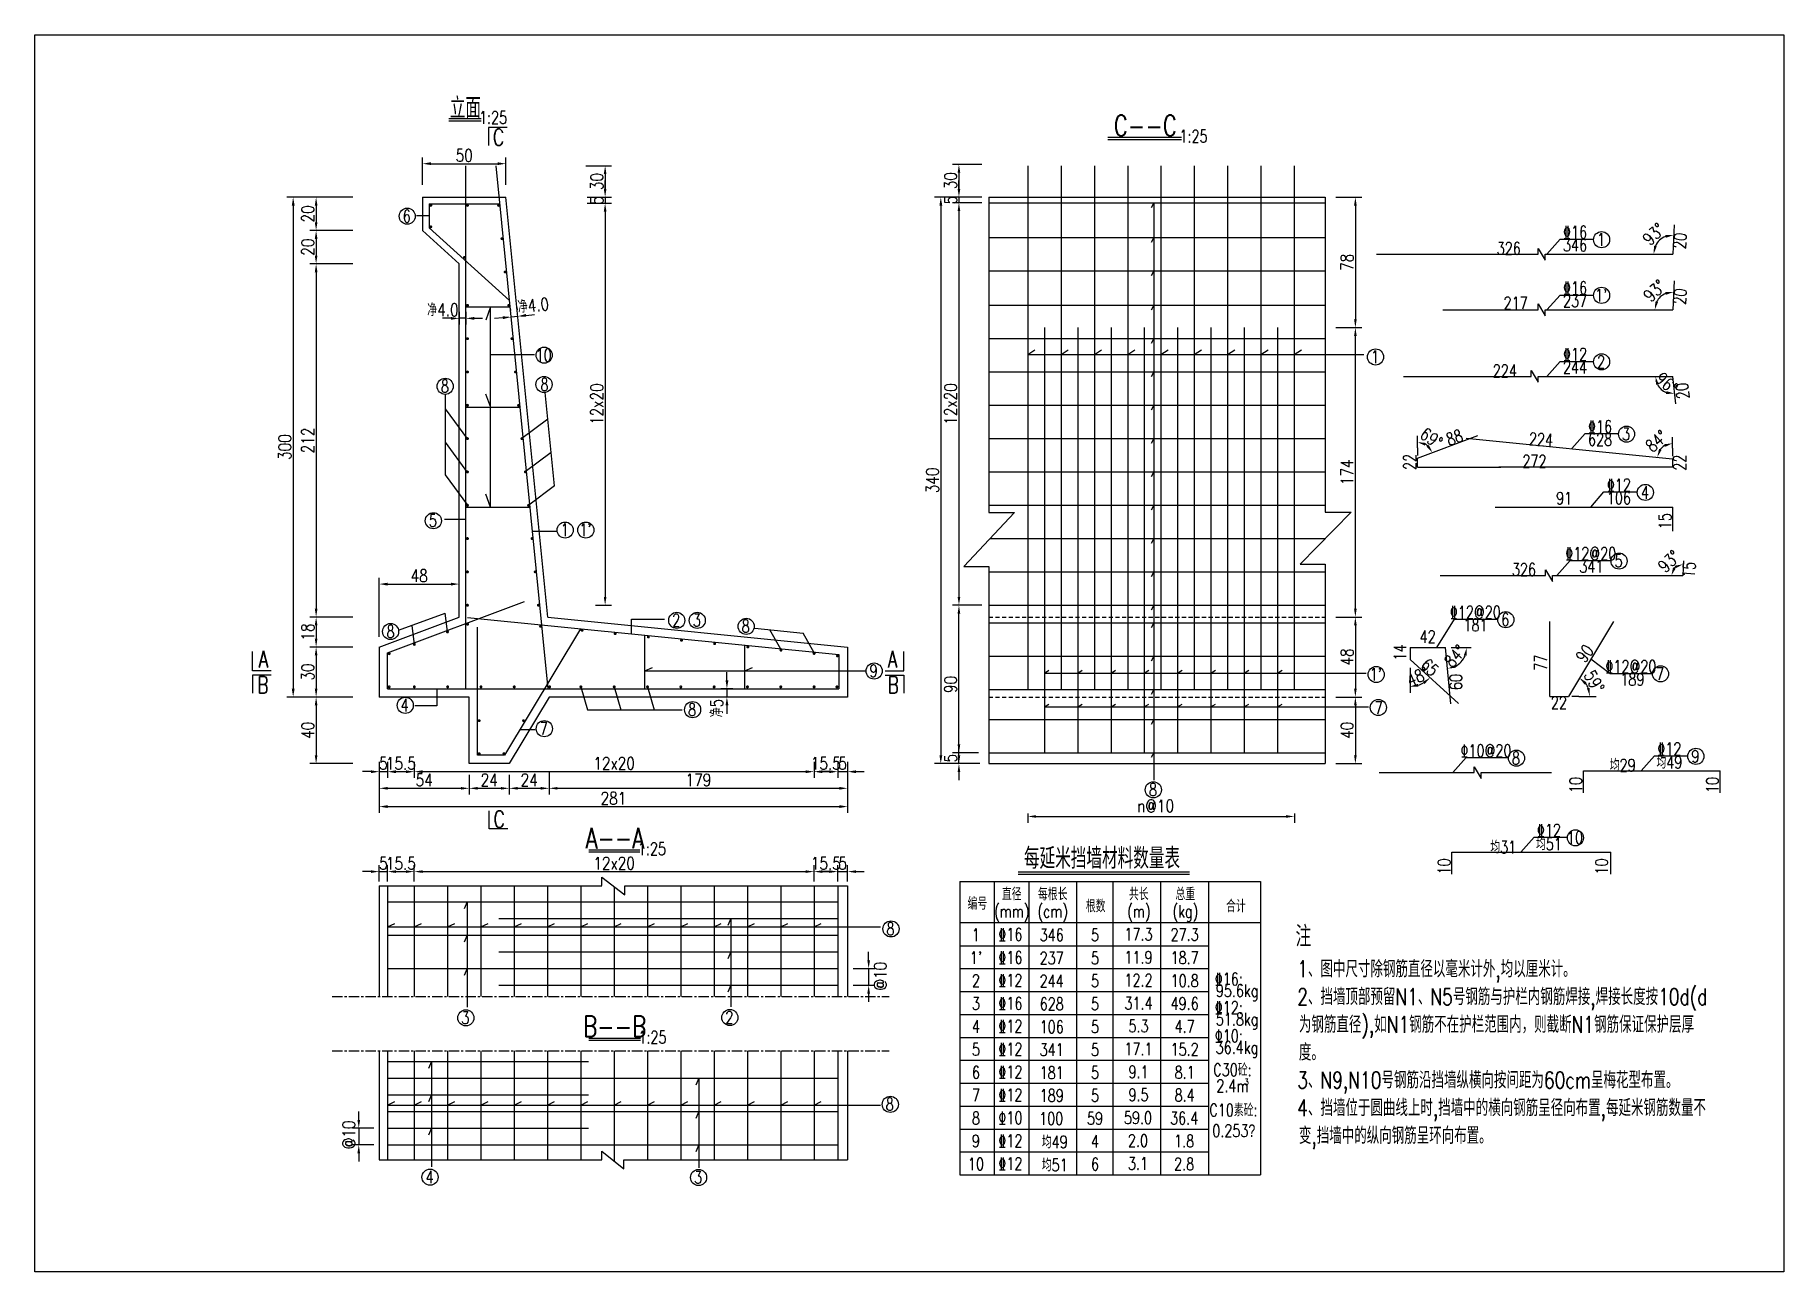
# Model space of a CAD drawing. Header units: millimetres. Extents: x 2923 to 12523, y -1268 to 4624.
# Drawn here: x 3448 to 4498, y -1268 to -525 of the extents above; entities that cross this region are included whole.
import ezdxf
from ezdxf.enums import TextEntityAlignment as Align

# ---------------------------------------------------------------- set-up
doc = ezdxf.new("R2010")
doc.units = ezdxf.units.MM
doc.linetypes.add('CENTER', pattern=[2, 1.25, -0.25, 0.25, -0.25])
doc.linetypes.add('DASHED', pattern=[4, 2.5, -1.5])
for name, color, linetype in [('lk', 7, 'Continuous'), ('中心线', 3, 'CENTER'), ('文字', 7, 'Continuous'), ('标注', 4, 'Continuous'), ('钢筋', 6, 'Continuous')]:
    doc.layers.add(name, color=color, linetype=linetype)
doc.styles.add('XGhz', font='simplex1.shx', dxfattribs={"width": 0.8, "bigfont": 'hztxt.shx'})
doc.styles.add('XGsz', font='simplex1.shx', dxfattribs={"width": 0.8, "bigfont": 'hztxt.shx'})
doc.styles.add('数字', font='simplex1.shx', dxfattribs={"width": 0.8, "bigfont": 'hztxt.shx'})
doc.styles.add('汉字', font='simplex1.shx', dxfattribs={"width": 0.8, "bigfont": 'hztxt.shx'})
doc.styles.add('钢筋', font='simplex1.shx', dxfattribs={"width": 0.8, "height": 2.2, "bigfont": 'hztxt.shx'})
doc.dimstyles.new('STANDARD25', dxfattribs={"dimscale": 2.5, "dimtxt": 3, "dimasz": 2, "dimexe": 1.5, "dimexo": 2.5, "dimgap": 0.5, "dimtad": 1, "dimdec": 0, "dimrnd": 0.1, "dimzin": 0, "dimdsep": 46, "dimtxsty": 'XGsz', "dimcen": 0.09, "dimdle": 1, "dimclrd": 256, "dimclre": 256, "dimclrt": 256, "dimadec": 0, "dimazin": 0, "dimtfac": 1, "dimtdec": 0, "dimtix": 1, "dimtmove": 2, "dimatfit": 3, "dimfxl": 0, "dimtolj": 1, "dimtzin": 0, "dimlwd": -1, "dimlwe": -1, "dimarcsym": 0})

msp = doc.modelspace()

# ---------------------------------------------------------------- texts
at = {"layer": '文字', "width": 0.75}
for s, height, style, p in [('立面', 12.5, 'XGhz', (3706.6, -568.6)), ('1:25', 7.5, '数字', (3723.2, -575)), ('C--C', 12.5, 'XGhz', (4114.8, -579.8)), ('C', 10, 'XGhz', (3726.5, -586.8)), ('1:25', 7.5, '数字', (4143.7, -586.2)), ('6', 7.5, '数字', (3671.4, -634.2)), ('%%13216', 7.5, '钢筋', (4372.8, -643.8)), ('326', 7.5, '数字', (4333, -653.5)), ('346', 7.5, '数字', (4372.8, -651.5)), ('1', 7.5, '数字', (4388.4, -648.2)), ('%%13216', 7.5, '钢筋', (4372.8, -677.2)), ('237', 7.5, '数字', (4372.8, -685)), ("1'", 7.5, '数字', (4388.4, -681.7)), ('217', 7.5, '数字', (4337.1, -686.3)), ('10', 7.5, '数字', (3753.6, -717.6)), ('%%13212', 7.5, '钢筋', (4372.8, -717.1)), ('1', 7.5, '数字', (4252.7, -718.6)), ('224', 7.5, '数字', (4330.6, -727)), ('244', 7.5, '数字', (4372.8, -724.9)), ('2', 7.5, '数字', (4388.4, -721.6)), ('8', 7.5, '数字', (3694.3, -736.2)), ('8', 7.5, '数字', (3754.1, -735.2)), ('%%13216', 7.5, '钢筋', (4387.8, -760.5)), ('628', 7.5, '数字', (4387.8, -768.2)), ('3', 7.5, '数字', (4403.4, -764.9)), ('272', 7.5, '数字', (4348.4, -781.2)), ('%%13212', 7.5, '钢筋', (4399.1, -795.5)), ('4', 7.5, '数字', (4414.7, -800)), ('91', 7.5, '数字', (4366.2, -803.5)), ('106', 7.5, '数字', (4399.1, -803.3)), ('5', 7.5, '数字', (3687.1, -816.9)), ('1', 7.5, '数字', (3766.2, -822.5)), ("1'", 7.5, '数字', (3778.6, -822.5)), ('%%13212@20', 7.5, '钢筋', (4382.2, -836.7)), ('5', 7.5, '数字', (4398.9, -841.1)), ('326', 7.5, '数字', (4342.1, -846.3)), ('341', 7.5, '数字', (4382.6, -844.4)), ('%%13212@20', 7.5, '钢筋', (4312.9, -871.9)), ('8', 7.5, '数字', (3661.7, -883.5)), ('2', 7.5, '数字', (3833.2, -876.7)), ('3', 7.5, '数字', (3845.5, -876.7)), ('8', 7.5, '数字', (3874.9, -880.3)), ('181', 7.5, '数字', (4313, -879.6)), ('6', 7.5, '数字', (4330.9, -876.3)), ('42', 7.5, '数字', (4284.3, -886.6)), ('A', 10, 'XGhz', (3585.4, -900.1)), ('A', 10, 'XGhz', (3963.1, -900.1)), ('%%13212@20', 7.5, '钢筋', (4406.3, -904.5)), ('B', 10, 'XGhz', (3585.1, -915.5)), ('9', 7.5, '数字', (3951.7, -907.1)), ('B', 10, 'XGhz', (3963.5, -915.5)), ("1'", 7.5, '数字', (4253.1, -909.2)), ('189', 7.5, '数字', (4407.2, -912.2)), ('7', 7.5, '数字', (4423.8, -908.9)), ('4', 7.5, '数字', (3670.2, -927.7)), ('22', 7.5, '数字', (4363.1, -926.2)), ('8', 7.5, '数字', (3842.7, -930.4)), ('7', 7.5, '数字', (4254.9, -929.3)), ('7', 7.5, '数字', (3753.7, -941.7)), ('%%13110@20', 7.5, '钢筋', (4319.3, -955)), ('%%13212', 7.5, '钢筋', (4429.4, -953.9)), ('9', 7.5, '数字', (4445, -958.4)), ('8', 7.5, '数字', (4337.3, -959.5)), ('均29', 7.5, '数字', (4401.4, -963.4)), ('均49', 7.5, '数字', (4429.4, -961.6)), ('8', 7.5, '数字', (4119.4, -978.4)), ('C', 10, 'XGhz', (3726.9, -996.1)), ('A--A', 12.5, 'XGhz', (3796.3, -1007.5)), ('均51', 7.5, '数字', (4357.1, -1010.6)), ('%%13212', 7.5, '钢筋', (4357.1, -1002.8)), ('10', 7.5, '数字', (4372.7, -1007.2)), ('1:25', 7.5, '数字', (3818.6, -1013.9)), ('每延米挡墙材料数量表', 12.5, '汉字', (4088.8, -1019)), ('均31', 7.5, '数字', (4329.7, -1012.5)), ('直径', 7.5, '数字', (4034.6, -1040.7)), ('每根长', 7.5, '数字', (4059.2, -1040.7)), ('共长', 7.5, '数字', (4110.9, -1040.7)), ('总重', 7.5, '数字', (4138.8, -1040.7)), ('编号', 7.5, '数字', (4014, -1046.3)), ('(mm)', 7.5, '数字', (4034.6, -1052)), ('(cm)', 7.5, '数字', (4059.2, -1052)), ('根数', 7.5, '数字', (4085, -1047.9)), ('(m)', 7.5, '数字', (4110.9, -1052)), ('(kg)', 7.5, '数字', (4138.8, -1052)), ('合计', 7.5, '数字', (4169.2, -1047.9)), ('8', 7.5, '数字', (3961.8, -1061.9)), ('1', 7.5, '数字', (4013.1, -1065.5)), ('%%13216', 7.5, '钢筋', (4033.8, -1065.3)), ('346', 7.5, '数字', (4058.6, -1065.6)), ('5', 7.5, '数字', (4084.6, -1065.6)), ('17.3', 7.5, '数字', (4110.7, -1065.2)), ('27.3', 7.5, '数字', (4138.4, -1065.4)), ("1'", 7.5, '数字', (4013.1, -1079.3)), ('%%13216', 7.5, '钢筋', (4033.8, -1079.2)), ('237', 7.5, '数字', (4058.6, -1079.5)), ('5', 7.5, '数字', (4084.6, -1079.5)), ('11.9', 7.5, '数字', (4110.7, -1079.1)), ('18.7', 7.5, '数字', (4138.4, -1079.3)), ('2', 7.5, '数字', (4013.1, -1093.1)), ('%%13212', 7.5, '钢筋', (4033.8, -1092.9)), ('244', 7.5, '数字', (4058.6, -1093.3)), ('5', 7.5, '数字', (4084.6, -1093.2)), ('12.2', 7.5, '数字', (4110.7, -1092.8)), ('10.8', 7.5, '数字', (4138.4, -1093.1)), ('%%13216:', 7.5, '钢筋', (4164.9, -1092.1)), ('95.6kg', 7.5, '数字', (4169.9, -1100.3)), ('3', 7.5, '数字', (3706.6, -1115.3)), ('2', 7.5, '数字', (3865.1, -1115.1)), ('3', 7.5, '数字', (4013.1, -1106.8)), ('%%13216', 7.5, '钢筋', (4033.8, -1106.7)), ('628', 7.5, '数字', (4058.6, -1107)), ('5', 7.5, '数字', (4084.6, -1107)), ('31.4', 7.5, '数字', (4110.7, -1106.6)), ('49.6', 7.5, '数字', (4138.4, -1106.8)), ('%%13212:', 7.5, '钢筋', (4164.9, -1109.2)), ('51.8kg', 7.5, '数字', (4169.9, -1117.4)), ('B--B', 12.5, 'XGhz', (3796.2, -1120.5)), ('1:25', 7.5, '数字', (3818.9, -1127)), ('4', 7.5, '数字', (4013.1, -1120.6)), ('%%13212', 7.5, '钢筋', (4033.8, -1120.4)), ('106', 7.5, '数字', (4058.6, -1120.8)), ('5', 7.5, '数字', (4084.6, -1120.7)), ('5.3', 7.5, '数字', (4110.7, -1120.3)), ('4.7', 7.5, '数字', (4138.4, -1120.6)), ('%%13110:', 7.5, '钢筋', (4164.9, -1126.2)), ('5', 7.5, '数字', (4013.1, -1134.3)), ('%%13212', 7.5, '钢筋', (4033.8, -1134.2)), ('341', 7.5, '数字', (4058.6, -1134.5)), ('5', 7.5, '数字', (4084.6, -1134.5)), ('17.1', 7.5, '数字', (4110.7, -1134.1)), ('15.2', 7.5, '数字', (4138.4, -1134.3)), ('36.4kg', 7.5, '数字', (4169.8, -1134.4)), ('6', 7.5, '数字', (4013.1, -1148.1)), ('%%13212', 7.5, '钢筋', (4033.8, -1147.9)), ('5', 7.5, '数字', (4084.6, -1148.2)), ('9.1', 7.5, '数字', (4110.7, -1147.8)), ('8.1', 7.5, '数字', (4138.4, -1148.1)), ('C30砼:', 7.5, '数字', (4167.1, -1146.2)), ('181', 7.5, '数字', (4058.6, -1148.3)), ('2.4m', 7.5, '数字', (4167.1, -1156.2)), ('3', 3.75, '数字', (4175.6, -1153.9)), ('8', 7.5, '数字', (3961.4, -1167.2)), ('7', 7.5, '数字', (4013.1, -1161.8)), ('%%13212', 7.5, '钢筋', (4033.8, -1161.7)), ('189', 7.5, '数字', (4058.6, -1162)), ('5', 7.5, '数字', (4084.6, -1162)), ('9.5', 7.5, '数字', (4110.7, -1161.6)), ('8.4', 7.5, '数字', (4138.4, -1161.8)), ('8', 7.5, '数字', (4013.1, -1175.6)), ('%%13110', 7.5, '钢筋', (4033.8, -1175.4)), ('100', 7.5, '数字', (4058.3, -1175.8)), ('59', 7.5, '数字', (4084.6, -1175.7)), ('59.0', 7.5, '数字', (4110.4, -1175.3)), ('36.4', 7.5, '数字', (4138.1, -1175.6)), ('9', 7.5, '数字', (4013.1, -1189.3)), ('%%13212', 7.5, '钢筋', (4033.8, -1189.2)), (' 均49', 7.5, '数字', (4058.5, -1189.5)), ('4', 7.5, '数字', (4084.6, -1189.5)), ('2.0', 7.5, '数字', (4110.4, -1189.1)), ('1.8', 7.5, '数字', (4138.1, -1189.3)), ('4', 7.5, '数字', (3685.1, -1210.9)), ('3', 7.5, '数字', (3846.3, -1211.1)), ('10', 7.5, '数字', (4013.1, -1203.1)), ('%%13212', 7.5, '钢筋', (4033.8, -1202.9)), (' 均51', 7.5, '数字', (4058.5, -1203.3)), ('6', 7.5, '数字', (4084.6, -1203.2)), ('3.1', 7.5, '数字', (4110.4, -1202.8)), ('2.8', 7.5, '数字', (4138.1, -1203.1))]:
    msp.add_text(s, height=height, dxfattribs=dict(at, style=style)).set_placement(p, align=Align.MIDDLE)
at = {"layer": '文字', "style": '数字', "width": 0.75}
for s, rotation, p in [('20', 85.7279, (4435.8, -649)), ('20', 85.7279, (4435.8, -682.4)), ('20', 96, (4437.3, -739.1)), ('88', 20.2678, (4300.4, -767)), ('224', 356.1896, (4352.3, -768.2)), ('22', 90, (4273.6, -781.7)), ('22', 90, (4435.7, -782.1)), ('15', 90, (4426.8, -817.2)), ('15', 85.7279, (4441.1, -846.4)), ('14', 90, (4267.7, -896.1)), ('90', 52.8274, (4378.6, -896.7)), ('65', 315.0245, (4285.6, -905)), ('77', 90, (4352.1, -902.1)), ('60', 90, (4301.2, -913.8)), ('10', 90, (4373.2, -975.6)), ('10', 90, (4455.2, -975.6)), ('10', 90, (4294.2, -1024.5)), ('10', 90, (4388.7, -1024.5))]:
    msp.add_text(s, height=7.5, rotation=rotation, dxfattribs=at).set_placement(p, align=Align.MIDDLE)
for s, p in [('C10素砼:', (4167.7, -1170.7)), ('0.253%%143', (4167.9, -1183.1))]:
    msp.add_text(s, height=7.5, dxfattribs=at).set_placement(p, align=Align.MIDDLE_CENTER)
at = {"layer": '文字', "insert": (4205, -1194.1), "char_height": 10, "width": 246.858, "attachment_point": 7, "style": '汉字'}
msp.add_mtext('{\\H1.25x;\\W0.75;注\\P\\pi-1,l2;\\H0.8x;1、图中尺寸除钢筋直径以毫米计外,均以厘米计。\\P2、挡墙顶部预留N1、N5号钢筋与护栏内钢筋焊接,焊接长度按10d(d为钢筋直径),如N1钢筋不在护栏范围内，则截断N1钢筋保证保护层厚度。\\P3、N9,N10号钢筋沿挡墙纵横向按间距为60cm呈梅花型布置。\\P4、挡墙位于圆曲线上时,挡墙中的横向钢筋呈径向布置,每延米钢筋数量不变,挡墙中的纵向钢筋呈环向布置。}', dxfattribs=at)

# ---------------------------------------------------------------- blocks, each defined once
blk = doc.blocks.new('*D58')
at = {"layer": 'DEFPOINTS', "color": 0}
for p in [(4269.8, -730.4), (4431.4, -730.4), (4431.4, -730.4), (4422.6, -735.9), (4433.2, -746.9)]:
    blk.add_point(p, dxfattribs=at)
at = {"layer": '文字'}
blk.add_arc((4431.4, -730.4), 10.4, 207.753, 248.247, dxfattribs=at)
for points in [[(4421.4, -735.4), (4423, -735), (4421, -730.4)], [(4427.7, -739.2), (4427.4, -740.9), (4432.5, -740.7)]]:
    blk.add_solid(points, dxfattribs=at)
at = {"layer": '文字', "insert": (4427.8, -734.4), "char_height": 7.5, "attachment_point": 5, "rotation": 318, "style": 'XGsz'}
blk.add_mtext('\\A1;96°', dxfattribs=at)
blk = doc.blocks.new('*D59')
at = {"layer": 'DEFPOINTS', "color": 0}
for p in [(4395.8, -877.4), (4357.7, -922.4), (4368.8, -922.4), (4368.8, -922.4), (4380.9, -918)]:
    blk.add_point(p, dxfattribs=at)
at = {"layer": '文字'}
blk.add_line((4375, -922.4), (4385.4, -922.4), dxfattribs=at)
blk.add_arc((4368.8, -922.4), 12.9, 22.3847, 36.6516, dxfattribs=at)
for points in [[(4378.5, -915.3), (4379.7, -914), (4375.4, -911.3)], [(4381.5, -917.3), (4379.9, -917.6), (4381.7, -922.4)]]:
    blk.add_solid(points, dxfattribs=at)
at = {"layer": '文字', "insert": (4384.3, -913.5), "char_height": 7.5, "attachment_point": 5, "rotation": 299.5181, "style": 'XGsz'}
blk.add_mtext('\\A1;59°', dxfattribs=at)
blk = doc.blocks.new('*D60')
at = {"layer": 'DEFPOINTS', "color": 0}
for p in [(4291.8, -849.9), (4415.1, -849.9), (4434.2, -843.9), (4437.4, -849.9), (4437.8, -841.1)]:
    blk.add_point(p, dxfattribs=at)
at = {"layer": '文字'}
blk.add_line((4421.3, -849.9), (4434.3, -849.9), dxfattribs=at)
blk.add_arc((4437.4, -849.9), 6.8, 130.258, 136.8761, dxfattribs=at)
for points in [[(4433.2, -845.6), (4431.6, -845), (4430.6, -849.9)], [(4432.7, -844), (4433.2, -845.5), (4437.7, -843.1)]]:
    blk.add_solid(points, dxfattribs=at)
at = {"layer": '文字', "insert": (4429.2, -841.4), "char_height": 7.5, "attachment_point": 5, "rotation": 43.567, "style": 'XGsz'}
blk.add_mtext('\\A1;93°', dxfattribs=at)
blk = doc.blocks.new('*D61')
at = {"layer": 'DEFPOINTS', "color": 0}
for p in [(4307.5, -767.4), (4426.9, -771.6), (4431.3, -779.8), (4431.3, -779.8), (4431.3, -784.9)]:
    blk.add_point(p, dxfattribs=at)
at = {"layer": '文字'}
blk.add_line((4431.3, -773.5), (4431.3, -766.8), dxfattribs=at)
blk.add_arc((4431.3, -779.8), 9.24, 121.4088, 142.8806, dxfattribs=at)
for points in [[(4424.7, -774.5), (4423.2, -773.9), (4422.1, -778.9)], [(4426.3, -771.1), (4426.7, -772.7), (4431.3, -770.5)]]:
    blk.add_solid(points, dxfattribs=at)
at = {"layer": '文字', "insert": (4421.7, -769.2), "char_height": 7.5, "attachment_point": 5, "rotation": 42.1447, "style": 'XGsz'}
blk.add_mtext('\\A1;84°', dxfattribs=at)
blk = doc.blocks.new('*D62')
at = {"layer": 'DEFPOINTS', "color": 0}
for p in [(4314.4, -765.9), (4285.1, -772.8), (4278.1, -779.5), (4278.1, -779.5), (4278.1, -784.9)]:
    blk.add_point(p, dxfattribs=at)
at = {"layer": '文字'}
blk.add_line((4278.1, -773.3), (4278.1, -766), dxfattribs=at)
blk.add_arc((4278.1, -779.5), 9.74, 50.3074, 60.2428, dxfattribs=at)
for points in [[(4282.7, -771.9), (4283.1, -770.3), (4278.1, -769.8)], [(4285, -771.5), (4283.6, -772.5), (4287.2, -776.1)]]:
    blk.add_solid(points, dxfattribs=at)
at = {"layer": '文字', "insert": (4286.5, -767.4), "char_height": 7.5, "attachment_point": 5, "rotation": 325.2751, "style": 'XGsz'}
blk.add_mtext('\\A1;69°', dxfattribs=at)
blk = doc.blocks.new('*D63')
at = {"layer": 'DEFPOINTS', "color": 0}
for p in [(4432.3, -639.4), (4426, -646.9), (4253.6, -657), (4399.2, -657), (4431.4, -657)]:
    blk.add_point(p, dxfattribs=at)
at = {"layer": '文字'}
blk.add_line((4405.5, -657), (4423.7, -657), dxfattribs=at)
blk.add_arc((4431.4, -657), 11.5, 112.2579, 154.8762, dxfattribs=at)
for points in [[(4426.9, -645.5), (4427.2, -647.2), (4432, -645.5)], [(4421.8, -652.3), (4420.2, -651.9), (4419.9, -657)]]:
    blk.add_solid(points, dxfattribs=at)
at = {"layer": '文字', "insert": (4420, -645), "char_height": 7.5, "attachment_point": 5, "rotation": 43.567, "style": 'XGsz'}
blk.add_mtext('\\A1;93°', dxfattribs=at)
blk = doc.blocks.new('*D64')
at = {"layer": 'DEFPOINTS', "color": 0}
for p in [(4426.3, -680.9), (4432.3, -672.9), (4293.3, -690.5), (4405.7, -690.5), (4431.4, -690.5)]:
    blk.add_point(p, dxfattribs=at)
at = {"layer": '文字'}
blk.add_line((4412, -690.5), (4424.4, -690.5), dxfattribs=at)
blk.add_arc((4431.4, -690.5), 10.8, 113.8742, 153.2599, dxfattribs=at)
for points in [[(4426.9, -679.8), (4427.2, -681.4), (4432, -679.7)], [(4422.6, -685.8), (4421, -685.4), (4420.6, -690.5)]]:
    blk.add_solid(points, dxfattribs=at)
at = {"layer": '文字', "insert": (4420.5, -679), "char_height": 7.5, "attachment_point": 5, "rotation": 43.567, "style": 'XGsz'}
blk.add_mtext('\\A1;93°', dxfattribs=at)
blk = doc.blocks.new('*D105')
at = {"layer": 'DEFPOINTS', "color": 0}
for p in [(3645.2, -922.8), (3617, -962.8), (3645.2, -962.8)]:
    blk.add_point(p, dxfattribs=at)
at = {"layer": '标注'}
for p, q in [((3639, -922.8), (3613.2, -922.8)), ((3617, -927.8), (3617, -957.8)), ((3639, -962.8), (3613.2, -962.8))]:
    blk.add_line(p, q, dxfattribs=at)
for points in [[(3616.2, -927.8), (3617.8, -927.8), (3617, -922.8)], [(3616.2, -957.8), (3617.8, -957.8), (3617, -962.8)]]:
    blk.add_solid(points, dxfattribs=at)
at = {"layer": '标注', "insert": (3612, -942.8), "char_height": 7.5, "attachment_point": 5, "rotation": 90, "style": 'XGsz'}
blk.add_mtext('\\A1;40', dxfattribs=at)
blk = doc.blocks.new('*D106')
at = {"layer": 'DEFPOINTS', "color": 0}
for p in [(3645.2, -892.8), (3617, -922.8), (3645.2, -922.8)]:
    blk.add_point(p, dxfattribs=at)
at = {"layer": '标注'}
for p, q in [((3639, -892.8), (3613.2, -892.8)), ((3617, -897.8), (3617, -917.8)), ((3639, -922.8), (3613.2, -922.8))]:
    blk.add_line(p, q, dxfattribs=at)
for points in [[(3616.2, -897.8), (3617.8, -897.8), (3617, -892.8)], [(3616.2, -917.8), (3617.8, -917.8), (3617, -922.8)]]:
    blk.add_solid(points, dxfattribs=at)
at = {"layer": '标注', "insert": (3612, -907.8), "char_height": 7.5, "attachment_point": 5, "rotation": 90, "style": 'XGsz'}
blk.add_mtext('\\A1;30', dxfattribs=at)
blk = doc.blocks.new('*D101')
at = {"layer": 'DEFPOINTS', "color": 0}
for p in [(3623.2, -622.8), (3603.2, -922.8), (3645.2, -922.8)]:
    blk.add_point(p, dxfattribs=at)
at = {"layer": '标注'}
for p, q in [((3617, -622.8), (3599.5, -622.8)), ((3603.2, -627.8), (3603.2, -917.8)), ((3639, -922.8), (3599.5, -922.8))]:
    blk.add_line(p, q, dxfattribs=at)
for points in [[(3602.4, -627.8), (3604.1, -627.8), (3603.2, -622.8)], [(3602.4, -917.8), (3604.1, -917.8), (3603.2, -922.8)]]:
    blk.add_solid(points, dxfattribs=at)
at = {"layer": '标注', "insert": (3598.2, -772.8), "char_height": 7.5, "attachment_point": 5, "rotation": 90, "style": 'XGsz'}
blk.add_mtext('\\A1;300', dxfattribs=at)
blk = doc.blocks.new('*D107')
at = {"layer": 'DEFPOINTS', "color": 0}
for p in [(3645.2, -874.8), (3617, -892.8), (3645.2, -892.8)]:
    blk.add_point(p, dxfattribs=at)
at = {"layer": '标注'}
for p, q in [((3639, -874.8), (3613.2, -874.8)), ((3617, -879.8), (3617, -887.8)), ((3639, -892.8), (3613.2, -892.8))]:
    blk.add_line(p, q, dxfattribs=at)
for points in [[(3616.2, -879.8), (3617.8, -879.8), (3617, -874.8)], [(3616.2, -887.8), (3617.8, -887.8), (3617, -892.8)]]:
    blk.add_solid(points, dxfattribs=at)
at = {"layer": '标注', "insert": (3612, -883.8), "char_height": 7.5, "attachment_point": 5, "rotation": 90, "style": 'XGsz'}
blk.add_mtext('\\A1;18', dxfattribs=at)
blk = doc.blocks.new('*D100')
at = {"layer": 'DEFPOINTS', "color": 0}
for p in [(3645.2, -662.8), (3617, -874.8), (3645.2, -874.8)]:
    blk.add_point(p, dxfattribs=at)
at = {"layer": '标注'}
for p, q in [((3639, -662.8), (3613.2, -662.8)), ((3617, -667.8), (3617, -869.8)), ((3639, -874.8), (3613.2, -874.8))]:
    blk.add_line(p, q, dxfattribs=at)
for points in [[(3616.2, -667.8), (3617.8, -667.8), (3617, -662.8)], [(3616.2, -869.8), (3617.8, -869.8), (3617, -874.8)]]:
    blk.add_solid(points, dxfattribs=at)
at = {"layer": '标注', "insert": (3612, -768.8), "char_height": 7.5, "attachment_point": 5, "rotation": 90, "style": 'XGsz'}
blk.add_mtext('\\A1;212', dxfattribs=at)
blk = doc.blocks.new('*D109')
at = {"layer": 'DEFPOINTS', "color": 0}
for p in [(3645.2, -622.8), (3617, -642.8), (3645.2, -642.8)]:
    blk.add_point(p, dxfattribs=at)
at = {"layer": '标注'}
for p, q in [((3639, -622.8), (3613.2, -622.8)), ((3617, -627.8), (3617, -637.8)), ((3639, -642.8), (3613.2, -642.8))]:
    blk.add_line(p, q, dxfattribs=at)
for points in [[(3616.2, -627.8), (3617.8, -627.8), (3617, -622.8)], [(3616.2, -637.8), (3617.8, -637.8), (3617, -642.8)]]:
    blk.add_solid(points, dxfattribs=at)
at = {"layer": '标注', "insert": (3612, -632.8), "char_height": 7.5, "attachment_point": 5, "rotation": 90, "style": 'XGsz'}
blk.add_mtext('\\A1;20', dxfattribs=at)
blk = doc.blocks.new('*D108')
at = {"layer": 'DEFPOINTS', "color": 0}
for p in [(3623.2, -642.8), (3615.1, -662.8), (3617, -662.8)]:
    blk.add_point(p, dxfattribs=at)
at = {"layer": '标注'}
for p, q in [((3617, -642.8), (3613.2, -642.8)), ((3617, -647.8), (3617, -657.8)), ((3621.4, -662.8), (3620.7, -662.8))]:
    blk.add_line(p, q, dxfattribs=at)
for points in [[(3616.2, -647.8), (3617.8, -647.8), (3617, -642.8)], [(3616.2, -657.8), (3617.8, -657.8), (3617, -662.8)]]:
    blk.add_solid(points, dxfattribs=at)
at = {"layer": '标注', "insert": (3612, -652.8), "char_height": 7.5, "attachment_point": 5, "rotation": 90, "style": 'XGsz'}
blk.add_mtext('\\A1;20', dxfattribs=at)
blk = doc.blocks.new('*D102')
at = {"layer": 'DEFPOINTS', "color": 0}
for p in [(3654.9, -958.8), (3936.1, -961.6), (3936.1, -988.6)]:
    blk.add_point(p, dxfattribs=at)
at = {"layer": '标注'}
for p, q in [((3654.9, -965.1), (3654.9, -992.3)), ((3936.1, -967.8), (3936.1, -992.3)), ((3659.9, -988.6), (3931.1, -988.6))]:
    blk.add_line(p, q, dxfattribs=at)
for points in [[(3659.9, -987.7), (3659.9, -989.4), (3654.9, -988.6)], [(3931.1, -987.7), (3931.1, -989.4), (3936.1, -988.6)]]:
    blk.add_solid(points, dxfattribs=at)
at = {"layer": '标注', "insert": (3795.5, -983.6), "char_height": 7.5, "attachment_point": 5, "style": 'XGsz'}
blk.add_mtext('\\A1;281', dxfattribs=at)
blk = doc.blocks.new('*D103')
at = {"layer": 'DEFPOINTS', "color": 0}
for p in [(3756.9, -961.6), (3936.1, -963.7), (3936.1, -977.6)]:
    blk.add_point(p, dxfattribs=at)
at = {"layer": '标注'}
for p, q in [((3756.9, -967.8), (3756.9, -981.4)), ((3936.1, -969.9), (3936.1, -981.4)), ((3761.9, -977.6), (3931.1, -977.6))]:
    blk.add_line(p, q, dxfattribs=at)
for points in [[(3761.9, -976.8), (3761.9, -978.4), (3756.9, -977.6)], [(3931.1, -976.8), (3931.1, -978.4), (3936.1, -977.6)]]:
    blk.add_solid(points, dxfattribs=at)
at = {"layer": '标注', "insert": (3846.5, -972.6), "char_height": 7.5, "attachment_point": 5, "style": 'XGsz'}
blk.add_mtext('\\A1;179', dxfattribs=at)
blk = doc.blocks.new('*D104')
at = {"layer": 'DEFPOINTS', "color": 0}
for p in [(3654.9, -963.1), (3708.9, -963.2), (3708.9, -977.6)]:
    blk.add_point(p, dxfattribs=at)
at = {"layer": '标注'}
for p, q in [((3654.9, -969.4), (3654.9, -981.4)), ((3708.9, -969.5), (3708.9, -981.4)), ((3659.9, -977.6), (3703.9, -977.6))]:
    blk.add_line(p, q, dxfattribs=at)
for points in [[(3659.9, -976.8), (3659.9, -978.4), (3654.9, -977.6)], [(3703.9, -976.8), (3703.9, -978.4), (3708.9, -977.6)]]:
    blk.add_solid(points, dxfattribs=at)
at = {"layer": '标注', "insert": (3681.9, -972.6), "char_height": 7.5, "attachment_point": 5, "style": 'XGsz'}
blk.add_mtext('\\A1;54', dxfattribs=at)
blk = doc.blocks.new('*D112')
at = {"layer": 'DEFPOINTS', "color": 0}
for p in [(3702.9, -855), (3702.9, -874.8), (3654.9, -892.8)]:
    blk.add_point(p, dxfattribs=at)
at = {"layer": '标注'}
for p, q in [((3654.9, -886.6), (3654.9, -851.3)), ((3659.9, -855), (3697.9, -855)), ((3702.9, -868.6), (3702.9, -851.3))]:
    blk.add_line(p, q, dxfattribs=at)
for points in [[(3659.9, -854.2), (3659.9, -855.9), (3654.9, -855)], [(3697.9, -854.2), (3697.9, -855.9), (3702.9, -855)]]:
    blk.add_solid(points, dxfattribs=at)
at = {"layer": '标注', "insert": (3678.9, -850), "char_height": 7.5, "attachment_point": 5, "style": 'XGsz'}
blk.add_mtext('\\A1;48', dxfattribs=at)
blk = doc.blocks.new('*D111')
at = {"layer": 'DEFPOINTS', "color": 0}
for p in [(3708.9, -963.2), (3732.9, -963.2), (3732.9, -977.6)]:
    blk.add_point(p, dxfattribs=at)
at = {"layer": '标注'}
for p, q in [((3708.9, -969.5), (3708.9, -981.4)), ((3732.9, -969.5), (3732.9, -981.4)), ((3713.9, -977.6), (3727.9, -977.6))]:
    blk.add_line(p, q, dxfattribs=at)
for points in [[(3713.9, -976.8), (3713.9, -978.4), (3708.9, -977.6)], [(3727.9, -976.8), (3727.9, -978.4), (3732.9, -977.6)]]:
    blk.add_solid(points, dxfattribs=at)
at = {"layer": '标注', "insert": (3720.9, -972.6), "char_height": 7.5, "attachment_point": 5, "style": 'XGsz'}
blk.add_mtext('\\A1;24', dxfattribs=at)
blk = doc.blocks.new('*D110')
at = {"layer": 'DEFPOINTS', "color": 0}
for p in [(3732.9, -963.2), (3756.9, -963), (3756.9, -977.6)]:
    blk.add_point(p, dxfattribs=at)
at = {"layer": '标注'}
for p, q in [((3732.9, -969.5), (3732.9, -981.4)), ((3756.9, -969.2), (3756.9, -981.4)), ((3737.9, -977.6), (3751.9, -977.6))]:
    blk.add_line(p, q, dxfattribs=at)
for points in [[(3737.9, -976.8), (3737.9, -978.4), (3732.9, -977.6)], [(3751.9, -976.8), (3751.9, -978.4), (3756.9, -977.6)]]:
    blk.add_solid(points, dxfattribs=at)
at = {"layer": '标注', "insert": (3744.9, -972.6), "char_height": 7.5, "attachment_point": 5, "style": 'XGsz'}
blk.add_mtext('\\A1;24', dxfattribs=at)
blk = doc.blocks.new('*D113')
at = {"layer": 'DEFPOINTS', "color": 0}
for p in [(3863.6, -922.8), (3873.5, -917.8), (3873.5, -922.8)]:
    blk.add_point(p, dxfattribs=at)
at = {"layer": '文字'}
for p, q in [((3863.6, -912.8), (3863.6, -907.8)), ((3867.2, -917.8), (3859.9, -917.8)), ((3867.2, -922.8), (3859.9, -922.8)), ((3863.6, -917.8), (3863.6, -922.8)), ((3863.6, -927.8), (3863.6, -932.8))]:
    blk.add_line(p, q, dxfattribs=at)
for points in [[(3862.8, -912.8), (3864.5, -912.8), (3863.6, -917.8)], [(3862.8, -927.8), (3864.5, -927.8), (3863.6, -922.8)]]:
    blk.add_solid(points, dxfattribs=at)
at = {"layer": '文字', "insert": (3857.5, -931.5), "char_height": 7.5, "attachment_point": 5, "rotation": 90, "style": 'XGhz'}
blk.add_mtext('\\A1; 净5', dxfattribs=at)
blk = doc.blocks.new('*D114')
at = {"layer": 'DEFPOINTS', "color": 0}
for p in [(3933.1, -1085.8), (3933.1, -1095.8), (3948.7, -1095.8)]:
    blk.add_point(p, dxfattribs=at)
at = {"layer": '文字'}
for p, q in [((3948.7, -1080.8), (3948.7, -1075.8)), ((3939.4, -1085.8), (3952.5, -1085.8)), ((3948.7, -1085.8), (3948.7, -1095.8)), ((3939.4, -1095.8), (3952.5, -1095.8)), ((3948.7, -1100.8), (3948.7, -1105.8))]:
    blk.add_line(p, q, dxfattribs=at)
for points in [[(3947.9, -1080.8), (3949.5, -1080.8), (3948.7, -1085.8)], [(3947.9, -1100.8), (3949.5, -1100.8), (3948.7, -1095.8)]]:
    blk.add_solid(points, dxfattribs=at)
at = {"layer": '文字', "insert": (3955.7, -1090.4), "char_height": 7.5, "attachment_point": 5, "rotation": 90, "style": 'XGsz'}
blk.add_mtext('\\A1;@10', dxfattribs=at)
blk = doc.blocks.new('*D115')
at = {"layer": 'DEFPOINTS', "color": 0}
for p in [(3657.8, -1181.6), (3642.6, -1191.6), (3657.8, -1191.6)]:
    blk.add_point(p, dxfattribs=at)
at = {"layer": '文字'}
for p, q in [((3642.6, -1176.6), (3642.6, -1171.6)), ((3651.6, -1181.6), (3638.9, -1181.6)), ((3642.6, -1181.6), (3642.6, -1191.6)), ((3651.6, -1191.6), (3638.9, -1191.6)), ((3642.6, -1196.6), (3642.6, -1201.6))]:
    blk.add_line(p, q, dxfattribs=at)
for points in [[(3641.8, -1176.6), (3643.4, -1176.6), (3642.6, -1181.6)], [(3641.8, -1196.6), (3643.4, -1196.6), (3642.6, -1191.6)]]:
    blk.add_solid(points, dxfattribs=at)
at = {"layer": '文字', "insert": (3636.6, -1185.6), "char_height": 7.5, "attachment_point": 5, "rotation": 90, "style": 'XGsz'}
blk.add_mtext('\\A1;@10', dxfattribs=at)
blk = doc.blocks.new('*D116')
at = {"layer": 'DEFPOINTS', "color": 0}
for p in [(4044.2, -986.4), (4204.3, -986.4), (4204.3, -994.5)]:
    blk.add_point(p, dxfattribs=at)
at = {"layer": '标注'}
for p, q in [((4044.2, -992.7), (4044.2, -998.3)), ((4049.2, -994.5), (4199.3, -994.5)), ((4204.3, -992.7), (4204.3, -998.3))]:
    blk.add_line(p, q, dxfattribs=at)
for points in [[(4049.2, -993.7), (4049.2, -995.3), (4044.2, -994.5)], [(4199.3, -993.7), (4199.3, -995.3), (4204.3, -994.5)]]:
    blk.add_solid(points, dxfattribs=at)
at = {"layer": '标注', "insert": (4121, -988.2), "char_height": 7.5, "attachment_point": 5, "style": 'XGsz'}
blk.add_mtext('\\A1;n@10', dxfattribs=at)
blk = doc.blocks.new('*D117')
at = {"layer": 'DEFPOINTS', "color": 0}
for p in [(4021.7, -622.8), (3992, -962.8), (4021.7, -962.8)]:
    blk.add_point(p, dxfattribs=at)
at = {"layer": '标注'}
for p, q in [((4015.4, -622.8), (3988.3, -622.8)), ((3992, -627.8), (3992, -957.8)), ((4015.4, -962.8), (3988.3, -962.8))]:
    blk.add_line(p, q, dxfattribs=at)
for points in [[(3991.2, -627.8), (3992.9, -627.8), (3992, -622.8)], [(3991.2, -957.8), (3992.9, -957.8), (3992, -962.8)]]:
    blk.add_solid(points, dxfattribs=at)
at = {"layer": '标注', "insert": (3987, -792.8), "char_height": 7.5, "attachment_point": 5, "rotation": 90, "style": 'XGsz'}
blk.add_mtext('\\A1;340', dxfattribs=at)
blk = doc.blocks.new('*D267')
at = {"layer": 'DEFPOINTS', "color": 0}
for p in [(3773.4, -626.4), (3778.6, -867.7), (3790.5, -867.7)]:
    blk.add_point(p, dxfattribs=at)
at = {"layer": '标注'}
for p, q in [((3779.7, -626.4), (3794.3, -626.4)), ((3790.5, -631.4), (3790.5, -862.7)), ((3784.8, -867.7), (3794.3, -867.7))]:
    blk.add_line(p, q, dxfattribs=at)
for points in [[(3789.7, -631.4), (3791.3, -631.4), (3790.5, -626.4)], [(3789.7, -862.7), (3791.3, -862.7), (3790.5, -867.7)]]:
    blk.add_solid(points, dxfattribs=at)
at = {"layer": '标注', "insert": (3785.5, -747), "char_height": 7.5, "attachment_point": 5, "rotation": 90, "style": 'XGsz'}
blk.add_mtext('\\A1;12x20', dxfattribs=at)
blk = doc.blocks.new('*D268')
at = {"layer": 'DEFPOINTS', "color": 0}
for p in [(3772.7, -603.9), (3773.4, -622.8), (3790.5, -622.8)]:
    blk.add_point(p, dxfattribs=at)
at = {"layer": '标注'}
for p, q in [((3778.9, -603.9), (3794.3, -603.9)), ((3790.5, -608.9), (3790.5, -617.8)), ((3779.7, -622.8), (3794.3, -622.8))]:
    blk.add_line(p, q, dxfattribs=at)
for points in [[(3789.7, -608.9), (3791.3, -608.9), (3790.5, -603.9)], [(3789.7, -617.8), (3791.3, -617.8), (3790.5, -622.8)]]:
    blk.add_solid(points, dxfattribs=at)
at = {"layer": '标注', "insert": (3785.5, -613.4), "char_height": 7.5, "attachment_point": 5, "rotation": 90, "style": 'XGsz'}
blk.add_mtext('\\A1;30', dxfattribs=at)
blk = doc.blocks.new('*D269')
at = {"layer": 'DEFPOINTS', "color": 0}
for p in [(3773.4, -622.8), (3773.4, -626.4), (3790.5, -626.4)]:
    blk.add_point(p, dxfattribs=at)
at = {"layer": '标注'}
for p, q in [((3790.5, -617.8), (3790.5, -612.8)), ((3779.7, -622.8), (3794.3, -622.8)), ((3779.7, -626.4), (3794.3, -626.4)), ((3790.5, -622.8), (3790.5, -626.4)), ((3790.5, -631.4), (3790.5, -636.4))]:
    blk.add_line(p, q, dxfattribs=at)
for points in [[(3789.7, -617.8), (3791.3, -617.8), (3790.5, -622.8)], [(3789.7, -631.4), (3791.3, -631.4), (3790.5, -626.4)]]:
    blk.add_solid(points, dxfattribs=at)
at = {"layer": '标注', "insert": (3785.5, -624.6), "char_height": 7.5, "attachment_point": 5, "rotation": 90, "style": 'XGsz'}
blk.add_mtext('\\A1;5', dxfattribs=at)
blk = doc.blocks.new('*D270')
at = {"layer": 'DEFPOINTS', "color": 0}
for p in [(4023, -626.1), (4002.9, -867.7), (4023, -867.7)]:
    blk.add_point(p, dxfattribs=at)
at = {"layer": '标注'}
for p, q in [((4016.7, -626.1), (3999.1, -626.1)), ((4002.9, -631.1), (4002.9, -862.7)), ((4016.7, -867.7), (3999.1, -867.7))]:
    blk.add_line(p, q, dxfattribs=at)
for points in [[(4002.1, -631.1), (4003.7, -631.1), (4002.9, -626.1)], [(4002.1, -862.7), (4003.7, -862.7), (4002.9, -867.7)]]:
    blk.add_solid(points, dxfattribs=at)
at = {"layer": '标注', "insert": (3997.9, -746.9), "char_height": 7.5, "attachment_point": 5, "rotation": 90, "style": 'XGsz'}
blk.add_mtext('\\A1;12x20', dxfattribs=at)
blk = doc.blocks.new('*D272')
at = {"layer": 'DEFPOINTS', "color": 0}
for p in [(4022.9, -603.1), (4002.9, -622.8), (4022.9, -622.8)]:
    blk.add_point(p, dxfattribs=at)
at = {"layer": '标注'}
for p, q in [((4016.6, -603.1), (3999.1, -603.1)), ((4002.9, -608.1), (4002.9, -617.8)), ((4016.6, -622.8), (3999.1, -622.8))]:
    blk.add_line(p, q, dxfattribs=at)
for points in [[(4002.1, -608.1), (4003.7, -608.1), (4002.9, -603.1)], [(4002.1, -617.8), (4003.7, -617.8), (4002.9, -622.8)]]:
    blk.add_solid(points, dxfattribs=at)
at = {"layer": '标注', "insert": (3997.9, -612.9), "char_height": 7.5, "attachment_point": 5, "rotation": 90, "style": 'XGsz'}
blk.add_mtext('\\A1;30', dxfattribs=at)
blk = doc.blocks.new('*D271')
at = {"layer": 'DEFPOINTS', "color": 0}
for p in [(4002.9, -626.1), (4022.9, -622.8), (4023, -626.1)]:
    blk.add_point(p, dxfattribs=at)
at = {"layer": '标注'}
for p, q in [((4002.9, -617.8), (4002.9, -612.8)), ((4016.6, -622.8), (3999.1, -622.8)), ((4016.7, -626.1), (3999.1, -626.1)), ((4002.9, -622.8), (4002.9, -626.1)), ((4002.9, -631.1), (4002.9, -636.1))]:
    blk.add_line(p, q, dxfattribs=at)
for points in [[(4002.1, -617.8), (4003.7, -617.8), (4002.9, -622.8)], [(4002.1, -631.1), (4003.7, -631.1), (4002.9, -626.1)]]:
    blk.add_solid(points, dxfattribs=at)
at = {"layer": '标注', "insert": (3997.9, -624.5), "char_height": 7.5, "attachment_point": 5, "rotation": 90, "style": 'XGsz'}
blk.add_mtext('\\A1;5', dxfattribs=at)
blk = doc.blocks.new('*D274')
at = {"layer": 'DEFPOINTS', "color": 0}
for p in [(4002.9, -956.3), (4020.8, -956.3), (4020.8, -962.8)]:
    blk.add_point(p, dxfattribs=at)
at = {"layer": '标注'}
for p, q in [((4002.9, -951.3), (4002.9, -946.3)), ((4014.6, -956.3), (3999.1, -956.3)), ((4014.6, -962.8), (3999.1, -962.8)), ((4002.9, -962.8), (4002.9, -956.3)), ((4002.9, -967.8), (4002.9, -972.8))]:
    blk.add_line(p, q, dxfattribs=at)
for points in [[(4002.1, -951.3), (4003.7, -951.3), (4002.9, -956.3)], [(4002.1, -967.8), (4003.7, -967.8), (4002.9, -962.8)]]:
    blk.add_solid(points, dxfattribs=at)
at = {"layer": '标注', "insert": (3997.9, -959.5), "char_height": 7.5, "attachment_point": 5, "rotation": 90, "style": 'XGsz'}
blk.add_mtext('\\A1;5', dxfattribs=at)
blk = doc.blocks.new('*D273')
at = {"layer": 'DEFPOINTS', "color": 0}
for p in [(4002.9, -867.7), (4023, -867.7), (4020.8, -962.8)]:
    blk.add_point(p, dxfattribs=at)
at = {"layer": '标注'}
for p, q in [((4016.7, -867.7), (3999.1, -867.7)), ((4002.9, -957.8), (4002.9, -872.7)), ((4014.6, -962.8), (3999.1, -962.8))]:
    blk.add_line(p, q, dxfattribs=at)
for points in [[(4002.1, -872.7), (4003.7, -872.7), (4002.9, -867.7)], [(4002.1, -957.8), (4003.7, -957.8), (4002.9, -962.8)]]:
    blk.add_solid(points, dxfattribs=at)
at = {"layer": '标注', "insert": (3997.9, -915.3), "char_height": 7.5, "attachment_point": 5, "rotation": 90, "style": 'XGsz'}
blk.add_mtext('\\A1;90', dxfattribs=at)
blk = doc.blocks.new('*D275')
at = {"layer": 'DEFPOINTS', "color": 0}
for p in [(3659.9, -1027.6), (3654.9, -1039.7), (3659.9, -1039.7)]:
    blk.add_point(p, dxfattribs=at)
at = {"layer": '标注'}
for p, q in [((3649.9, -1027.6), (3644.9, -1027.6)), ((3654.9, -1033.5), (3654.9, -1023.8)), ((3654.9, -1027.6), (3659.9, -1027.6)), ((3659.9, -1033.5), (3659.9, -1023.8)), ((3664.9, -1027.6), (3669.9, -1027.6))]:
    blk.add_line(p, q, dxfattribs=at)
for points in [[(3649.9, -1026.8), (3649.9, -1028.4), (3654.9, -1027.6)], [(3664.9, -1026.8), (3664.9, -1028.4), (3659.9, -1027.6)]]:
    blk.add_solid(points, dxfattribs=at)
at = {"layer": '标注', "insert": (3657.4, -1022.6), "char_height": 7.5, "attachment_point": 5, "style": 'XGsz'}
blk.add_mtext('\\A1;5', dxfattribs=at)
blk = doc.blocks.new('*D276')
at = {"layer": 'DEFPOINTS', "color": 0}
for p in [(3675.9, -1027.6), (3659.9, -1039.7), (3675.9, -1039.7)]:
    blk.add_point(p, dxfattribs=at)
at = {"layer": '标注'}
for p, q in [((3659.9, -1033.5), (3659.9, -1023.8)), ((3664.9, -1027.6), (3670.9, -1027.6)), ((3675.9, -1033.5), (3675.9, -1023.8))]:
    blk.add_line(p, q, dxfattribs=at)
for points in [[(3664.9, -1026.8), (3664.9, -1028.4), (3659.9, -1027.6)], [(3670.9, -1026.8), (3670.9, -1028.4), (3675.9, -1027.6)]]:
    blk.add_solid(points, dxfattribs=at)
at = {"layer": '标注', "insert": (3667.9, -1022.6), "char_height": 7.5, "attachment_point": 5, "style": 'XGsz'}
blk.add_mtext('\\A1;15.5', dxfattribs=at)
blk = doc.blocks.new('*D277')
at = {"layer": 'DEFPOINTS', "color": 0}
for p in [(3915.9, -1027.6), (3675.9, -1039.7), (3915.9, -1039.7)]:
    blk.add_point(p, dxfattribs=at)
at = {"layer": '标注'}
for p, q in [((3675.9, -1033.5), (3675.9, -1023.8)), ((3680.9, -1027.6), (3910.9, -1027.6)), ((3915.9, -1033.5), (3915.9, -1023.8))]:
    blk.add_line(p, q, dxfattribs=at)
for points in [[(3680.9, -1026.8), (3680.9, -1028.4), (3675.9, -1027.6)], [(3910.9, -1026.8), (3910.9, -1028.4), (3915.9, -1027.6)]]:
    blk.add_solid(points, dxfattribs=at)
at = {"layer": '标注', "insert": (3795.9, -1022.6), "char_height": 7.5, "attachment_point": 5, "style": 'XGsz'}
blk.add_mtext('\\A1;12x20', dxfattribs=at)
blk = doc.blocks.new('*D278')
at = {"layer": 'DEFPOINTS', "color": 0}
for p in [(3930.1, -1027.6), (3915.9, -1039.7), (3930.1, -1039.7)]:
    blk.add_point(p, dxfattribs=at)
at = {"layer": '标注'}
for p, q in [((3915.9, -1033.5), (3915.9, -1023.8)), ((3920.9, -1027.6), (3925.1, -1027.6)), ((3930.1, -1033.5), (3930.1, -1023.8))]:
    blk.add_line(p, q, dxfattribs=at)
for points in [[(3920.9, -1026.8), (3920.9, -1028.4), (3915.9, -1027.6)], [(3925.1, -1026.8), (3925.1, -1028.4), (3930.1, -1027.6)]]:
    blk.add_solid(points, dxfattribs=at)
at = {"layer": '标注', "insert": (3923, -1022.6), "char_height": 7.5, "attachment_point": 5, "style": 'XGsz'}
blk.add_mtext('\\A1;15.5', dxfattribs=at)
blk = doc.blocks.new('*D279')
at = {"layer": 'DEFPOINTS', "color": 0}
for p in [(3936.1, -1027.6), (3930.1, -1039.7), (3936.1, -1039.7)]:
    blk.add_point(p, dxfattribs=at)
at = {"layer": '标注'}
for p, q in [((3925.1, -1027.6), (3920.1, -1027.6)), ((3930.1, -1033.5), (3930.1, -1023.8)), ((3930.1, -1027.6), (3936.1, -1027.6)), ((3936.1, -1033.5), (3936.1, -1023.8)), ((3941.1, -1027.6), (3946.1, -1027.6))]:
    blk.add_line(p, q, dxfattribs=at)
for points in [[(3925.1, -1026.8), (3925.1, -1028.4), (3930.1, -1027.6)], [(3941.1, -1026.8), (3941.1, -1028.4), (3936.1, -1027.6)]]:
    blk.add_solid(points, dxfattribs=at)
at = {"layer": '标注', "insert": (3933.1, -1022.6), "char_height": 7.5, "attachment_point": 5, "style": 'XGsz'}
blk.add_mtext('\\A1;5', dxfattribs=at)
blk = doc.blocks.new('*D282')
at = {"layer": 'DEFPOINTS', "color": 0}
for p in [(3675.9, -955.5), (3915.9, -955.5), (3915.9, -967.6)]:
    blk.add_point(p, dxfattribs=at)
at = {"layer": '标注'}
for p, q in [((3675.9, -961.7), (3675.9, -971.4)), ((3915.9, -961.7), (3915.9, -971.4)), ((3680.9, -967.6), (3910.9, -967.6))]:
    blk.add_line(p, q, dxfattribs=at)
for points in [[(3680.9, -966.8), (3680.9, -968.5), (3675.9, -967.6)], [(3910.9, -966.8), (3910.9, -968.5), (3915.9, -967.6)]]:
    blk.add_solid(points, dxfattribs=at)
at = {"layer": '标注', "insert": (3795.9, -962.6), "char_height": 7.5, "attachment_point": 5, "style": 'XGsz'}
blk.add_mtext('\\A1;12x20', dxfattribs=at)
blk = doc.blocks.new('*D284')
at = {"layer": 'DEFPOINTS', "color": 0}
for p in [(3930.1, -955.5), (3936.1, -955.5), (3936.1, -967.6)]:
    blk.add_point(p, dxfattribs=at)
at = {"layer": '标注'}
for p, q in [((3930.1, -961.7), (3930.1, -971.4)), ((3936.1, -961.7), (3936.1, -971.4)), ((3925.1, -967.6), (3920.1, -967.6)), ((3930.1, -967.6), (3936.1, -967.6)), ((3941.1, -967.6), (3946.1, -967.6))]:
    blk.add_line(p, q, dxfattribs=at)
for points in [[(3925.1, -966.8), (3925.1, -968.5), (3930.1, -967.6)], [(3941.1, -966.8), (3941.1, -968.5), (3936.1, -967.6)]]:
    blk.add_solid(points, dxfattribs=at)
at = {"layer": '标注', "insert": (3933.1, -962.6), "char_height": 7.5, "attachment_point": 5, "style": 'XGsz'}
blk.add_mtext('\\A1;5', dxfattribs=at)
blk = doc.blocks.new('*D283')
at = {"layer": 'DEFPOINTS', "color": 0}
for p in [(3915.9, -955.5), (3930.1, -955.5), (3930.1, -967.6)]:
    blk.add_point(p, dxfattribs=at)
at = {"layer": '标注'}
for p, q in [((3915.9, -961.7), (3915.9, -971.4)), ((3930.1, -961.7), (3930.1, -971.4)), ((3920.9, -967.6), (3925.1, -967.6))]:
    blk.add_line(p, q, dxfattribs=at)
for points in [[(3920.9, -966.8), (3920.9, -968.5), (3915.9, -967.6)], [(3925.1, -966.8), (3925.1, -968.5), (3930.1, -967.6)]]:
    blk.add_solid(points, dxfattribs=at)
at = {"layer": '标注', "insert": (3923, -962.6), "char_height": 7.5, "attachment_point": 5, "style": 'XGsz'}
blk.add_mtext('\\A1;15.5', dxfattribs=at)
blk = doc.blocks.new('*D281')
at = {"layer": 'DEFPOINTS', "color": 0}
for p in [(3659.9, -955.5), (3675.9, -955.5), (3675.9, -967.6)]:
    blk.add_point(p, dxfattribs=at)
at = {"layer": '标注'}
for p, q in [((3659.9, -961.7), (3659.9, -971.4)), ((3675.9, -961.7), (3675.9, -971.4)), ((3664.9, -967.6), (3670.9, -967.6))]:
    blk.add_line(p, q, dxfattribs=at)
for points in [[(3664.9, -966.8), (3664.9, -968.5), (3659.9, -967.6)], [(3670.9, -966.8), (3670.9, -968.5), (3675.9, -967.6)]]:
    blk.add_solid(points, dxfattribs=at)
at = {"layer": '标注', "insert": (3667.9, -962.6), "char_height": 7.5, "attachment_point": 5, "style": 'XGsz'}
blk.add_mtext('\\A1;15.5', dxfattribs=at)
blk = doc.blocks.new('*D280')
at = {"layer": 'DEFPOINTS', "color": 0}
for p in [(3654.9, -955.5), (3659.9, -955.5), (3659.9, -967.6)]:
    blk.add_point(p, dxfattribs=at)
at = {"layer": '标注'}
for p, q in [((3654.9, -961.7), (3654.9, -971.4)), ((3659.9, -961.7), (3659.9, -971.4)), ((3649.9, -967.6), (3644.9, -967.6)), ((3654.9, -967.6), (3659.9, -967.6)), ((3664.9, -967.6), (3669.9, -967.6))]:
    blk.add_line(p, q, dxfattribs=at)
for points in [[(3649.9, -966.8), (3649.9, -968.5), (3654.9, -967.6)], [(3664.9, -966.8), (3664.9, -968.5), (3659.9, -967.6)]]:
    blk.add_solid(points, dxfattribs=at)
at = {"layer": '标注', "insert": (3657.4, -962.6), "char_height": 7.5, "attachment_point": 5, "style": 'XGsz'}
blk.add_mtext('\\A1;5', dxfattribs=at)
blk = doc.blocks.new('*D318')
at = {"layer": 'DEFPOINTS', "color": 0}
for p in [(3730.9, -602.7), (3680.9, -621.6), (3730.9, -621.6)]:
    blk.add_point(p, dxfattribs=at)
at = {"layer": '标注'}
for p, q in [((3680.9, -615.3), (3680.9, -598.9)), ((3685.9, -602.7), (3725.9, -602.7)), ((3730.9, -615.3), (3730.9, -598.9))]:
    blk.add_line(p, q, dxfattribs=at)
for points in [[(3685.9, -601.8), (3685.9, -603.5), (3680.9, -602.7)], [(3725.9, -601.8), (3725.9, -603.5), (3730.9, -602.7)]]:
    blk.add_solid(points, dxfattribs=at)
at = {"layer": '标注', "insert": (3705.9, -597.7), "char_height": 7.5, "attachment_point": 5, "style": 'XGsz'}
blk.add_mtext('\\A1;50', dxfattribs=at)
blk = doc.blocks.new('*D319')
at = {"layer": 'DEFPOINTS', "color": 0}
for p in [(3702.9, -685.4), (3706.9, -685.4), (3702.9, -695.5)]:
    blk.add_point(p, dxfattribs=at)
at = {"layer": '标注'}
for p, q in [((3702.9, -691.6), (3702.9, -699.3)), ((3706.9, -691.6), (3706.9, -699.3)), ((3697.9, -695.5), (3692.9, -695.5)), ((3706.9, -695.5), (3702.9, -695.5)), ((3711.9, -695.5), (3716.9, -695.5))]:
    blk.add_line(p, q, dxfattribs=at)
for points in [[(3697.9, -694.7), (3697.9, -696.4), (3702.9, -695.5)], [(3711.9, -694.7), (3711.9, -696.4), (3706.9, -695.5)]]:
    blk.add_solid(points, dxfattribs=at)
at = {"layer": '标注', "insert": (3693.1, -690.4), "char_height": 7.5, "attachment_point": 5, "style": 'XGsz'}
blk.add_mtext('\\A1;净4.0', dxfattribs=at)
blk = doc.blocks.new('*D320')
at = {"layer": 'DEFPOINTS', "color": 0}
for p in [(3734.2, -695.7), (3738, -694.3), (3738.1, -695.3)]:
    blk.add_point(p, dxfattribs=at)
at = {"layer": '标注'}
for p, q in [((3733.5, -689.4), (3733.7, -690.9)), ((3737.5, -689), (3737.7, -690.5)), ((3729.1, -695.2), (3724.1, -695.7)), ((3734.1, -694.7), (3738, -694.3)), ((3743, -693.8), (3748, -693.3))]:
    blk.add_line(p, q, dxfattribs=at)
for points in [[(3742.9, -692.9), (3743.1, -694.6), (3738, -694.3)], [(3729, -694.3), (3729.2, -696), (3734.1, -694.7)]]:
    blk.add_solid(points, dxfattribs=at)
at = {"layer": '标注', "insert": (3747.4, -687.7), "char_height": 7.5, "attachment_point": 5, "rotation": 5.7106, "style": 'XGsz'}
blk.add_mtext('\\A1;净4.0', dxfattribs=at)
blk = doc.blocks.new('*D325')
at = {"layer": 'DEFPOINTS', "color": 0}
for p in [(4273.7, -900.2), (4273.7, -905.2), (4273.7, -920.2), (4278.2, -915.9), (4302.8, -926.7)]:
    blk.add_point(p, dxfattribs=at)
at = {"layer": '文字'}
blk.add_arc((4273.7, -900.2), 16.3, 287.6236, 300.0528, dxfattribs=at)
for points in [[(4281.4, -913.7), (4282.4, -915), (4285.8, -911.2)], [(4278.8, -916.6), (4278.5, -914.9), (4273.7, -916.5)]]:
    blk.add_solid(points, dxfattribs=at)
at = {"layer": '文字', "insert": (4278.3, -910.5), "char_height": 7.5, "attachment_point": 5, "rotation": 23.8382, "style": 'XGsz'}
blk.add_mtext('\\A1;48°', dxfattribs=at)
blk = doc.blocks.new('*D324')
at = {"layer": 'DEFPOINTS', "color": 0}
for p in [(4294.9, -893.1), (4298.5, -893.1), (4310.4, -893.1), (4302.1, -903.7), (4298.3, -926.8)]:
    blk.add_point(p, dxfattribs=at)
at = {"layer": '文字'}
blk.add_arc((4294.9, -893.1), 12.8, 298.1495, 337.5611, dxfattribs=at)
for points in [[(4306, -897.8), (4307.6, -898.1), (4307.8, -893.1)], [(4301.2, -905.2), (4300.7, -903.6), (4296.2, -905.8)]]:
    blk.add_solid(points, dxfattribs=at)
at = {"layer": '文字', "insert": (4300.7, -898.3), "char_height": 7.5, "attachment_point": 5, "rotation": 47.8553, "style": 'XGsz'}
blk.add_mtext('\\A1;84°', dxfattribs=at)
blk = doc.blocks.new('*D340')
at = {"layer": 'DEFPOINTS', "color": 0}
for p in [(4222.8, -701.1), (4240.9, -701.1), (4222.8, -874.8)]:
    blk.add_point(p, dxfattribs=at)
at = {"layer": '标注'}
for p, q in [((4229.1, -701.1), (4244.7, -701.1)), ((4240.9, -869.8), (4240.9, -706.1)), ((4229.1, -874.8), (4244.7, -874.8))]:
    blk.add_line(p, q, dxfattribs=at)
for points in [[(4240.1, -706.1), (4241.7, -706.1), (4240.9, -701.1)], [(4240.1, -869.8), (4241.7, -869.8), (4240.9, -874.8)]]:
    blk.add_solid(points, dxfattribs=at)
at = {"layer": '标注', "insert": (4235.9, -787.9), "char_height": 7.5, "attachment_point": 5, "rotation": 90, "style": 'XGsz'}
blk.add_mtext('\\A1;174', dxfattribs=at)
blk = doc.blocks.new('*D341')
at = {"layer": 'DEFPOINTS', "color": 0}
for p in [(4222.8, -622.8), (4222.8, -701.1), (4240.9, -701.1)]:
    blk.add_point(p, dxfattribs=at)
at = {"layer": '标注'}
for p, q in [((4229.1, -622.8), (4244.7, -622.8)), ((4240.9, -627.8), (4240.9, -696.1)), ((4229.1, -701.1), (4244.7, -701.1))]:
    blk.add_line(p, q, dxfattribs=at)
for points in [[(4240.1, -627.8), (4241.7, -627.8), (4240.9, -622.8)], [(4240.1, -696.1), (4241.7, -696.1), (4240.9, -701.1)]]:
    blk.add_solid(points, dxfattribs=at)
at = {"layer": '标注', "insert": (4235.9, -661.9), "char_height": 7.5, "attachment_point": 5, "rotation": 90, "style": 'XGsz'}
blk.add_mtext('\\A1;78', dxfattribs=at)
blk = doc.blocks.new('*D352')
at = {"layer": 'DEFPOINTS', "color": 0}
for p in [(4222.8, -874.8), (4222.8, -922.8), (4240.9, -922.8)]:
    blk.add_point(p, dxfattribs=at)
at = {"layer": '标注'}
for p, q in [((4229.1, -874.8), (4244.7, -874.8)), ((4240.9, -879.8), (4240.9, -917.8)), ((4229.1, -922.8), (4244.7, -922.8))]:
    blk.add_line(p, q, dxfattribs=at)
for points in [[(4240.1, -879.8), (4241.7, -879.8), (4240.9, -874.8)], [(4240.1, -917.8), (4241.7, -917.8), (4240.9, -922.8)]]:
    blk.add_solid(points, dxfattribs=at)
at = {"layer": '标注', "insert": (4235.9, -898.8), "char_height": 7.5, "attachment_point": 5, "rotation": 90, "style": 'XGsz'}
blk.add_mtext('\\A1;48', dxfattribs=at)
blk = doc.blocks.new('*D353')
at = {"layer": 'DEFPOINTS', "color": 0}
for p in [(4222.8, -922.8), (4222.8, -962.8), (4240.9, -962.8)]:
    blk.add_point(p, dxfattribs=at)
at = {"layer": '标注'}
for p, q in [((4229.1, -922.8), (4244.7, -922.8)), ((4240.9, -927.8), (4240.9, -957.8)), ((4229.1, -962.8), (4244.7, -962.8))]:
    blk.add_line(p, q, dxfattribs=at)
for points in [[(4240.1, -927.8), (4241.7, -927.8), (4240.9, -922.8)], [(4240.1, -957.8), (4241.7, -957.8), (4240.9, -962.8)]]:
    blk.add_solid(points, dxfattribs=at)
at = {"layer": '标注', "insert": (4235.9, -942.8), "char_height": 7.5, "attachment_point": 5, "rotation": 90, "style": 'XGsz'}
blk.add_mtext('\\A1;40', dxfattribs=at)

# ---------------------------------------------------------------- dimensions: what is measured, and where the dimension line sits
at = {"layer": '文字'}
for base, line1, line2, picture, middle in [((4426, -646.9), ((4432.3, -639.4), (4431.4, -657)), ((4253.6, -657), (4399.2, -657)), '*D63', (4420, -645)), ((4426.3, -680.9), ((4432.3, -672.9), (4431.4, -690.5)), ((4293.3, -690.5), (4405.7, -690.5)), '*D64', (4420.5, -679)), ((4422.6, -735.9), ((4433.2, -746.9), (4431.4, -730.4)), ((4269.8, -730.4), (4431.4, -730.4)), '*D58', (4427.8, -734.4)), ((4285.1, -772.8), ((4278.1, -779.5), (4314.4, -765.9)), ((4278.1, -784.9), (4278.1, -779.5)), '*D62', (4286.5, -767.4)), ((4426.9, -771.6), ((4431.3, -779.8), (4431.3, -784.9)), ((4307.5, -767.4), (4431.3, -779.8)), '*D61', (4421.7, -769.2)), ((4434.2, -843.9), ((4437.8, -841.1), (4437.4, -849.9)), ((4291.8, -849.9), (4415.1, -849.9)), '*D60', (4429.2, -841.4)), ((4380.9, -918), ((4357.7, -922.4), (4368.8, -922.4)), ((4395.8, -877.4), (4368.8, -922.4)), '*D59', (4384.3, -913.5)), ((4302.1, -903.7), ((4298.5, -893.1), (4310.4, -893.1)), ((4298.3, -926.8), (4294.9, -893.1)), '*D324', (4300.7, -898.3)), ((4278.2, -915.9), ((4302.8, -926.7), (4273.7, -900.2)), ((4273.7, -905.2), (4273.7, -920.2)), '*D325', (4278.3, -910.5))]:
    dim = msp.add_angular_dim_2l(base=base, line1=line1, line2=line2, dimstyle='STANDARD25', dxfattribs=at)
    dim.commit()
    dim.dimension.update_dxf_attribs({"geometry": picture, "text_midpoint": middle})
dim = msp.add_linear_dim(base=(3863.6, -922.8), p1=(3873.5, -917.8), p2=(3873.5, -922.8), angle=90, text=' 净5', dimstyle='STANDARD25', override={"dimtxsty": 'XGhz'}, dxfattribs=at)
dim.commit()
dim.dimension.update_dxf_attribs({"geometry": '*D113', "text_midpoint": (3857.5, -931.5), "dimtype": 160})
for base, p1, p2, picture, middle in [((3948.7, -1095.8), (3933.1, -1085.8), (3933.1, -1095.8), '*D114', (3955.7, -1090.4)), ((3642.6, -1191.6), (3657.8, -1181.6), (3657.8, -1191.6), '*D115', (3636.6, -1185.6))]:
    dim = msp.add_linear_dim(base=base, p1=p1, p2=p2, angle=90, text='@10', dimstyle='STANDARD25', dxfattribs=at)
    dim.commit()
    dim.dimension.update_dxf_attribs({"geometry": picture, "text_midpoint": middle, "dimtype": 160})
at = {"layer": '标注'}
for base, p1, p2, picture, middle in [((3730.9, -602.7), (3680.9, -621.6), (3730.9, -621.6), '*D318', (3705.9, -597.7)), ((3702.9, -855), (3654.9, -892.8), (3702.9, -874.8), '*D112', (3678.9, -850)), ((3936.1, -988.6), (3654.9, -958.8), (3936.1, -961.6), '*D102', (3795.5, -983.6)), ((3708.9, -977.6), (3654.9, -963.1), (3708.9, -963.2), '*D104', (3681.9, -972.6)), ((3732.9, -977.6), (3708.9, -963.2), (3732.9, -963.2), '*D111', (3720.9, -972.6)), ((3756.9, -977.6), (3732.9, -963.2), (3756.9, -963), '*D110', (3744.9, -972.6)), ((3936.1, -977.6), (3756.9, -961.6), (3936.1, -963.7), '*D103', (3846.5, -972.6))]:
    dim = msp.add_linear_dim(base=base, p1=p1, p2=p2, dimstyle='STANDARD25', dxfattribs=at)
    dim.commit()
    dim.dimension.update_dxf_attribs({"geometry": picture, "text_midpoint": middle})
at = {"layer": '标注', "color": 8}
for base, p1, p2, text, picture, middle in [((3790.5, -622.8), (3772.7, -603.9), (3773.4, -622.8), '30', '*D268', (3785.5, -613.4)), ((4002.9, -622.8), (4022.9, -603.1), (4022.9, -622.8), '30', '*D272', (3997.9, -612.9)), ((3790.5, -626.4), (3773.4, -622.8), (3773.4, -626.4), '5', '*D269', (3785.5, -624.6)), ((4002.9, -626.1), (4022.9, -622.8), (4023, -626.1), '5', '*D271', (3997.9, -624.5)), ((3790.5, -867.7), (3773.4, -626.4), (3778.6, -867.7), '12x20', '*D267', (3785.5, -747)), ((4002.9, -867.7), (4023, -626.1), (4023, -867.7), '12x20', '*D270', (3997.9, -746.9)), ((4002.9, -867.7), (4020.8, -962.8), (4023, -867.7), '90', '*D273', (3997.9, -915.3)), ((4002.9, -956.3), (4020.8, -962.8), (4020.8, -956.3), '5', '*D274', (3997.9, -959.5))]:
    dim = msp.add_linear_dim(base=base, p1=p1, p2=p2, angle=90, text=text, dimstyle='STANDARD25', dxfattribs=at)
    dim.commit()
    dim.dimension.update_dxf_attribs({"geometry": picture, "text_midpoint": middle})
at = {"layer": '标注'}
for base, p1, p2, picture, middle in [((3603.2, -922.8), (3623.2, -622.8), (3645.2, -922.8), '*D101', (3598.2, -772.8)), ((3617, -642.8), (3645.2, -622.8), (3645.2, -642.8), '*D109', (3612, -632.8)), ((3992, -962.8), (4021.7, -622.8), (4021.7, -962.8), '*D117', (3987, -792.8)), ((4240.9, -701.1), (4222.8, -622.8), (4222.8, -701.1), '*D341', (4235.9, -661.9)), ((3617, -662.8), (3623.2, -642.8), (3615.1, -662.8), '*D108', (3612, -652.8)), ((3617, -874.8), (3645.2, -662.8), (3645.2, -874.8), '*D100', (3612, -768.8)), ((4240.9, -701.1), (4222.8, -874.8), (4222.8, -701.1), '*D340', (4235.9, -787.9)), ((3617, -892.8), (3645.2, -874.8), (3645.2, -892.8), '*D107', (3612, -883.8)), ((4240.9, -922.8), (4222.8, -874.8), (4222.8, -922.8), '*D352', (4235.9, -898.8)), ((3617, -922.8), (3645.2, -892.8), (3645.2, -922.8), '*D106', (3612, -907.8)), ((3617, -962.8), (3645.2, -922.8), (3645.2, -962.8), '*D105', (3612, -942.8)), ((4240.9, -962.8), (4222.8, -922.8), (4222.8, -962.8), '*D353', (4235.9, -942.8))]:
    dim = msp.add_linear_dim(base=base, p1=p1, p2=p2, angle=90, dimstyle='STANDARD25', dxfattribs=at)
    dim.commit()
    dim.dimension.update_dxf_attribs({"geometry": picture, "text_midpoint": middle})
dim = msp.add_linear_dim(base=(3738, -694.3), p1=(3734.2, -695.7), p2=(3738.1, -695.3), angle=5.7106, text='净4.0', dimstyle='STANDARD25', dxfattribs=at)
dim.commit()
dim.dimension.update_dxf_attribs({"geometry": '*D320', "text_midpoint": (3747.4, -687.7), "dimtype": 161})
for base, p1, p2, text, picture, middle in [((3702.9, -695.5), (3706.9, -685.4), (3702.9, -685.4), '净4.0', '*D319', (3693.1, -690.4)), ((4204.3, -994.5), (4044.2, -986.4), (4204.3, -986.4), 'n@10', '*D116', (4121, -988.2))]:
    dim = msp.add_linear_dim(base=base, p1=p1, p2=p2, text=text, dimstyle='STANDARD25', dxfattribs=at)
    dim.commit()
    dim.dimension.update_dxf_attribs({"geometry": picture, "text_midpoint": middle, "dimtype": 160})
for base, p1, p2, text, picture, middle in [((3659.9, -967.6), (3654.9, -955.5), (3659.9, -955.5), '5', '*D280', (3657.4, -962.6)), ((3675.9, -967.6), (3659.9, -955.5), (3675.9, -955.5), '15.5', '*D281', (3667.9, -962.6)), ((3915.9, -967.6), (3675.9, -955.5), (3915.9, -955.5), '12x20', '*D282', (3795.9, -962.6)), ((3930.1, -967.6), (3915.9, -955.5), (3930.1, -955.5), '15.5', '*D283', (3923, -962.6)), ((3936.1, -967.6), (3930.1, -955.5), (3936.1, -955.5), '5', '*D284', (3933.1, -962.6)), ((3659.9, -1027.6), (3654.9, -1039.7), (3659.9, -1039.7), '5', '*D275', (3657.4, -1022.6)), ((3675.9, -1027.6), (3659.9, -1039.7), (3675.9, -1039.7), '15.5', '*D276', (3667.9, -1022.6)), ((3915.9, -1027.6), (3675.9, -1039.7), (3915.9, -1039.7), '12x20', '*D277', (3795.9, -1022.6)), ((3930.1, -1027.6), (3915.9, -1039.7), (3930.1, -1039.7), '15.5', '*D278', (3923, -1022.6)), ((3936.1, -1027.6), (3930.1, -1039.7), (3936.1, -1039.7), '5', '*D279', (3933.1, -1022.6))]:
    dim = msp.add_linear_dim(base=base, p1=p1, p2=p2, text=text, dimstyle='STANDARD25', dxfattribs=at)
    dim.commit()
    dim.dimension.update_dxf_attribs({"geometry": picture, "text_midpoint": middle})

# ---------------------------------------------------------------- linework, layer by layer
at = {"layer": 'DEFPOINTS'}
msp.add_lwpolyline([(3448.2, -525.4), (4498.2, -525.4), (4498.2, -1267.9), (3448.2, -1267.9), (3448.2, -525.4)], dxfattribs=at)
at = {"layer": 'lk'}
for p, q in [((3680.9, -622.8), (3680.9, -642.8)), ((3680.9, -622.8), (3730.9, -622.8)), ((3756.1, -874.8), (3730.9, -622.8)), ((4020.8, -622.8), (4222.8, -622.8)), ((4020.8, -622.8), (4020.8, -812)), ((4222.8, -622.8), (4222.8, -811.8)), ((3702.9, -662.8), (3680.9, -642.8)), ((3702.9, -874.8), (3702.9, -662.8)), ((4036.3, -812), (4005.8, -844.4)), ((4020.8, -812), (4036.3, -812)), ((4238.3, -811.8), (4207.7, -843.1)), ((4222.8, -811.8), (4238.3, -811.8)), ((4005.8, -844.4), (4020.8, -844.4)), ((4020.8, -844.4), (4020.8, -962.8)), ((4020.8, -844.4), (4020.8, -904.3)), ((4207.7, -843.1), (4222.8, -843.1)), ((4222.8, -843.1), (4222.8, -962.8)), ((4222.8, -843.1), (4222.8, -904.1)), ((3654.9, -892.8), (3702.9, -874.8)), ((3756.1, -874.8), (3936.1, -892.8)), ((4020.8, -884.4), (4020.8, -904.3)), ((3654.9, -892.8), (3654.9, -922.8)), ((3936.1, -892.8), (3936.1, -922.8)), ((3708.9, -922.8), (3654.9, -922.8)), ((3708.9, -962.8), (3708.9, -922.8)), ((3756.9, -922.8), (3732.9, -962.8)), ((3936.1, -922.8), (3756.9, -922.8)), ((3732.9, -962.8), (3708.9, -962.8)), ((4020.8, -962.8), (4222.8, -962.8)), ((3654.9, -1036.1), (3788.5, -1036.1)), ((3654.9, -1036.1), (3654.9, -1102.5)), ((3788.5, -1030.9), (3802.3, -1041.6)), ((3788.5, -1036), (3788.5, -1030.9)), ((3802.3, -1041.6), (3802.3, -1036.1)), ((3802.3, -1036.1), (3936.1, -1036.1)), ((3936.1, -1036.1), (3936.1, -1102.5)), ((3654.9, -1135.1), (3654.9, -1200.6)), ((3936.1, -1135.1), (3936.1, -1200.6)), ((3788.5, -1195.4), (3801.8, -1206.1)), ((3788.5, -1200.6), (3788.5, -1195.4)), ((3654.9, -1200.6), (3788.5, -1200.6)), ((3801.8, -1206.1), (3801.8, -1200.6)), ((3801.8, -1200.6), (3936.1, -1200.6))]:
    msp.add_line(p, q, dxfattribs=at)
at = {"layer": 'lk', "linetype": 'DASHED'}
for p, q in [((4020.8, -874.8), (4222.8, -874.8)), ((4020.8, -922.8), (4222.8, -922.8))]:
    msp.add_line(p, q, dxfattribs=at)
at = {"layer": '中心线', "ltscale": 5}
for p, q in [((3626.6, -1102.5), (3961.1, -1102.5)), ((3626.6, -1135.1), (3961.1, -1135.1))]:
    msp.add_line(p, q, dxfattribs=at)
at = {"layer": '文字'}
for p, q in [((4278.1, -773.3), (4278.1, -777.9)), ((4431.3, -773.5), (4431.3, -778.2)), ((4298.5, -893.1), (4310.4, -893.1)), ((4054.2, -908.4), (4056.9, -906.7)), ((4074.2, -908.4), (4076.9, -906.7)), ((4094.2, -908.4), (4096.9, -906.7)), ((4114.2, -908.4), (4116.9, -906.7)), ((4134.2, -908.4), (4136.9, -906.7)), ((4154.2, -908.4), (4156.9, -906.7)), ((4174.2, -908.4), (4176.9, -906.7)), ((4194.2, -908.4), (4196.9, -906.7)), ((4273.7, -905.2), (4273.7, -920.2)), ((3689.5, -917.8), (3689.5, -928.1)), ((4375, -922.4), (4370.9, -922.4)), ((3689.5, -928.1), (3676.3, -928.1)), ((4054.2, -928.6), (4056.9, -927)), ((4054.2, -928.6), (4248.7, -928.6)), ((4074.2, -928.6), (4076.9, -927)), ((4094.2, -928.6), (4096.9, -927)), ((4114.2, -928.6), (4116.9, -927)), ((4134.2, -928.6), (4136.9, -927)), ((4154.2, -928.6), (4156.9, -927)), ((4174.2, -928.6), (4176.9, -927)), ((4194.2, -928.6), (4196.9, -927)), ((4003.4, -1113.3), (4152.8, -1113.3))]:
    msp.add_line(p, q, dxfattribs=at)
at = {"layer": '标注'}
for p, q in [((3696.6, -576.9), (3716, -576.9)), ((3731.6, -581), (3720.4, -581)), ((3720.4, -581), (3720.4, -591.8)), ((4092.3, -588.1), (4136.5, -588.1)), ((4120, -626.1), (4118.4, -629.1)), ((4120, -626.1), (4120, -972.7)), ((3684.9, -633.9), (3677.2, -633.9)), ((4120, -647), (4118.4, -649.9)), ((4355.9, -657), (4363.8, -648)), ((4363.8, -648), (4383.5, -648)), ((4350.7, -657), (4350.7, -653.5)), ((4350.7, -653.5), (4354.9, -660.5)), ((4354.9, -660.5), (4354.9, -657)), ((4120, -667), (4118.4, -669.9)), ((4355.9, -690.5), (4363.8, -681.5)), ((4363.8, -681.5), (4383.5, -681.5)), ((3721.7, -688.7), (3718.8, -696.6)), ((3721.7, -808.8), (3721.7, -688.7)), ((4120, -687.7), (4118.4, -690.6)), ((4350.7, -690.5), (4350.7, -686.9)), ((4350.7, -686.9), (4354.9, -694)), ((4354.9, -694), (4354.9, -690.5)), ((4120, -707.7), (4118.4, -710.6)), ((3721.7, -717.3), (3748, -717.3)), ((4044.2, -717.3), (4048.5, -714.4)), ((4044.2, -717.3), (4246, -717.3)), ((4064.2, -717.3), (4068.5, -714.4)), ((4084.2, -717.3), (4088.5, -714.4)), ((4104.2, -717.3), (4108.5, -714.4)), ((4124.2, -717.3), (4128.5, -714.4)), ((4144.2, -717.3), (4148.5, -714.4)), ((4164.2, -717.3), (4168.5, -714.4)), ((4184.2, -717.3), (4188.5, -714.4)), ((4204.2, -717.3), (4208.5, -714.4)), ((4355.9, -730.4), (4363.8, -721.4)), ((4363.8, -721.4), (4383.5, -721.4)), ((4120, -727.7), (4118.4, -730.6)), ((4346.4, -726.8), (4350.6, -733.9)), ((4346.4, -730.4), (4346.4, -726.8)), ((4350.6, -733.9), (4350.6, -730.4)), ((3694.5, -741.1), (3694.5, -789.4)), ((3721.8, -749), (3718.8, -741.1)), ((3760.2, -796), (3754.6, -740)), ((3694.5, -749.8), (3707.8, -768.1)), ((4120, -747.7), (4118.4, -750.6)), ((3756.1, -756), (3740.5, -767.7)), ((4370.9, -773.7), (4378.8, -764.7)), ((4378.8, -764.7), (4398.5, -764.7)), ((3694.5, -769.8), (3707.8, -788.2)), ((3758.1, -776), (3742.5, -787.7)), ((4120, -767.7), (4118.4, -770.6)), ((3694.5, -789.4), (3707.8, -807.7)), ((3760.2, -796), (3744.6, -807.7)), ((4120, -787.7), (4118.4, -790.6)), ((3721.7, -808.8), (3718.8, -801)), ((4120, -807.7), (4118.4, -810.6)), ((4382.2, -808.8), (4390.1, -799.7)), ((4390.1, -799.7), (4409.8, -799.7)), ((3706.9, -816.3), (3694, -816.3)), ((3746.9, -823.3), (3761.1, -823.3)), ((4120, -827.7), (4118.4, -830.6)), ((4120, -847.7), (4118.4, -850.6)), ((4355.1, -846.4), (4359.2, -853.5)), ((4355.1, -849.9), (4355.1, -846.4)), ((4359.2, -853.5), (4359.2, -849.9)), ((4361.9, -849.9), (4369.8, -840.9)), ((4369.8, -840.9), (4394, -840.9)), ((4120, -867.7), (4118.4, -870.6)), ((3666.5, -882.7), (3694.4, -872.4)), ((3676, -891.2), (3674.6, -879.8)), ((3695.8, -883.5), (3694.4, -872.4)), ((3806.3, -876), (3826.2, -876)), ((3806.3, -884.9), (3806.3, -876)), ((3880.3, -881.5), (3909.4, -884.4)), ((4120, -878.3), (4118.4, -881.2)), ((4289.7, -893.1), (4300.5, -876.1)), ((4300.5, -876.1), (4326, -876.1)), ((3896, -894.1), (3889.4, -882.4)), ((3916, -896.3), (3909.4, -884.4)), ((3578.8, -907), (3578.8, -895.5)), ((3969.8, -907), (3969.8, -895.5)), ((4120, -898.3), (4118.4, -901.2)), ((4382.3, -899.9), (4393.9, -908.7)), ((3590, -907), (3578.8, -907)), ((3578.8, -909.6), (3578.8, -920.4)), ((3590, -909.6), (3578.8, -909.6)), ((3814.4, -907.1), (3818.9, -905.1)), ((3814.4, -907.1), (3947.1, -907.1)), ((3874.4, -907.1), (3878.9, -905.1)), ((3958.6, -907), (3969.8, -907)), ((3958.6, -909.6), (3969.8, -909.6)), ((3969.8, -909.6), (3969.8, -920.4)), ((4054.2, -908.4), (4247.4, -908.4)), ((4393.9, -908.7), (4418.9, -908.7)), ((3776, -916.7), (3779.9, -930.5)), ((3796, -916.7), (3799.9, -930.5)), ((3815.9, -916.7), (3819.9, -930.5)), ((4120, -918.3), (4118.4, -921.2)), ((4120, -918.3), (4118.4, -921.2)), ((3779.9, -930.5), (3836.7, -930.5)), ((3739.4, -942.3), (3748.4, -942.3)), ((4120, -936.3), (4118.4, -939.2)), ((4120, -956.3), (4118.4, -959.2)), ((4299.5, -968.2), (4307.4, -959.2)), ((4307.4, -959.2), (4332.4, -959.2)), ((4312.3, -964.7), (4316.4, -971.8)), ((4312.3, -968.2), (4312.3, -964.7)), ((4412.5, -967.1), (4420.4, -958.1)), ((4420.4, -958.1), (4440.1, -958.1)), ((4316.4, -971.8), (4316.4, -968.2)), ((3720.9, -1001.9), (3720.9, -991.1)), ((3732.1, -1001.9), (3720.9, -1001.9)), ((4340.3, -1016), (4348.2, -1007)), ((4348.2, -1007), (4367.8, -1007)), ((3780.8, -1015.8), (3811.4, -1015.8)), ((4024, -1033.6), (4024, -1209.6)), ((4038.4, -1029.1), (4141.4, -1029.1)), ((4044.9, -1033.6), (4044.9, -1209.6)), ((4073.5, -1033.6), (4073.5, -1209.6)), ((4095.3, -1033.6), (4095.3, -1209.6)), ((4124, -1033.6), (4124, -1209.6)), ((4152.8, -1033.6), (4152.8, -1209.6)), ((3707.6, -1045.8), (3705.8, -1049.9)), ((3707.6, -1045.8), (3707.6, -1109)), ((3659.9, -1060.8), (3664.2, -1058.7)), ((3675.9, -1060.8), (3680.2, -1058.7)), ((3695.9, -1060.8), (3700.2, -1058.7)), ((3715.9, -1060.8), (3720.2, -1058.7)), ((3735.9, -1060.8), (3740.2, -1058.7)), ((3755.9, -1060.8), (3760.2, -1058.7)), ((3775.9, -1060.8), (3780.2, -1058.7)), ((3795.9, -1060.8), (3800.2, -1058.7)), ((3815.9, -1060.8), (3820.2, -1058.7)), ((3835.9, -1060.8), (3840.2, -1058.7)), ((3855.9, -1060.8), (3860.2, -1058.7)), ((3865.9, -1055.8), (3864.1, -1059.9)), ((3865.9, -1055.8), (3865.9, -1108.8)), ((3875.9, -1060.8), (3880.2, -1058.7)), ((3895.9, -1060.8), (3900.2, -1058.7)), ((3915.9, -1060.8), (3920.2, -1058.7)), ((4003.4, -1058.2), (4183.9, -1058.2)), ((3659.9, -1060.8), (3955.8, -1060.8)), ((3707.6, -1065.8), (3705.8, -1069.9)), ((3865.9, -1075.8), (3864.1, -1079.9)), ((4003.4, -1072.1), (4152.8, -1072.1)), ((3707.6, -1085.8), (3705.8, -1089.9)), ((4003.4, -1085.8), (4152.8, -1085.8)), ((3865.9, -1095.8), (3864.1, -1099.9)), ((4003.4, -1099.6), (4152.8, -1099.6)), ((3780.7, -1128.8), (3811.7, -1128.8)), ((4003.4, -1127.1), (4152.8, -1127.1)), ((3686.3, -1141.6), (3684.5, -1145.8)), ((3686.3, -1141.6), (3686.3, -1204.7)), ((4003.4, -1140.8), (4152.8, -1140.8)), ((3846.8, -1151.6), (3845, -1155.8)), ((3846.8, -1151.6), (3846.8, -1205.3)), ((4003.4, -1154.6), (4152.8, -1154.6)), ((3686.3, -1161.6), (3684.5, -1165.8)), ((3659.9, -1167.7), (3664.2, -1165.6)), ((3659.9, -1167.7), (3955.8, -1167.7)), ((3675.9, -1167.7), (3680.2, -1165.6)), ((3695.9, -1167.7), (3700.2, -1165.6)), ((3715.9, -1167.7), (3720.2, -1165.6)), ((3735.9, -1167.7), (3740.2, -1165.6)), ((3755.9, -1167.7), (3760.2, -1165.6)), ((3775.9, -1167.7), (3780.2, -1165.6)), ((3795.9, -1167.7), (3800.2, -1165.6)), ((3815.9, -1167.7), (3820.2, -1165.6)), ((3835.9, -1167.7), (3840.2, -1165.6)), ((3846.8, -1171.6), (3845, -1175.8)), ((3855.9, -1167.7), (3860.2, -1165.6)), ((3875.9, -1167.7), (3880.2, -1165.6)), ((3895.9, -1167.7), (3900.2, -1165.6)), ((3915.9, -1167.7), (3920.2, -1165.6)), ((4003.4, -1168.3), (4152.8, -1168.3)), ((3686.3, -1181.6), (3684.5, -1185.8)), ((4003.4, -1182.1), (4152.8, -1182.1)), ((3846.8, -1191.6), (3845, -1195.8)), ((4003.4, -1195.8), (4152.8, -1195.8))]:
    msp.add_line(p, q, dxfattribs=at)
for centre in [(3671.7, -634.2), (4388.7, -648.3), (4388.7, -681.7), (3753.9, -717.6), (4253, -718.7), (4388.7, -721.6), (3694.5, -736.3), (3753.8, -735.2), (4403.7, -765), (4415, -800), (3687.4, -817), (3766.5, -822.6), (3778.9, -822.6), (4399.2, -841.2), (3661.7, -883.5), (3833.5, -876.8), (3845.8, -876.8), (3875.2, -880.4), (4331.2, -876.4), (3952, -907.2), (4253.4, -909.3), (4424.1, -908.9), (3670.5, -927.8), (3843, -930.4), (4254.7, -929.1), (3754, -941.8), (4337.6, -959.5), (4445.3, -958.4), (4119.6, -978.5), (4373, -1007.3), (3962.1, -1062), (3706.9, -1115.4), (3865.4, -1115.2), (3961.7, -1167.3), (3685.4, -1211), (3846.6, -1211.2)]:
    msp.add_circle(centre, 4.84, dxfattribs=at)
at = {"layer": '钢筋'}
for p, q in [((3696.6, -575.6), (3716, -575.6)), ((4092.3, -586.8), (4136.5, -586.8)), ((3706.9, -917.8), (3706.9, -603.9)), ((3706.9, -622.8), (3706.9, -604.1)), ((3756.4, -917.8), (3725, -603.9)), ((4044.2, -604), (4044.2, -917.8)), ((4064.2, -604), (4064.2, -917.8)), ((4084.2, -604), (4084.2, -917.8)), ((4104.2, -604), (4104.2, -917.8)), ((4124.2, -604), (4124.2, -917.8)), ((4144.2, -604), (4144.2, -917.8)), ((4164.2, -604), (4164.2, -917.8)), ((4184.2, -604), (4184.2, -917.8)), ((4204.2, -604), (4204.2, -917.8)), ((3684.9, -626.8), (3727.3, -626.8)), ((3684.9, -626.8), (3684.9, -641.1)), ((4020.8, -626.1), (4222.8, -626.1)), ((4432.3, -639.4), (4431.4, -657)), ((3733.1, -684.9), (3684.9, -641.1)), ((4020.8, -647), (4222.8, -647)), ((4253.6, -657), (4350.7, -657)), ((4354.9, -657), (4431.4, -657)), ((4020.8, -667), (4222.8, -667)), ((4432.3, -672.9), (4431.4, -690.5)), ((3706.9, -688.7), (3733.5, -688.7)), ((4020.8, -687.7), (4222.8, -687.7)), ((4293.3, -690.5), (4350.7, -690.5)), ((4354.9, -690.5), (4431.4, -690.5)), ((4354.9, -690.5), (4405.7, -690.5)), ((4054.2, -701.1), (4054.2, -956.3)), ((4074.2, -701.1), (4074.2, -956.3)), ((4094.2, -701.1), (4094.2, -956.3)), ((4114.2, -701.1), (4114.2, -956.3)), ((4134.2, -701.1), (4134.2, -956.3)), ((4154.2, -701.1), (4154.2, -956.3)), ((4174.2, -701.1), (4174.2, -956.3)), ((4194.2, -701.1), (4194.2, -956.3)), ((4020.8, -707.7), (4222.8, -707.7)), ((4020.8, -727.7), (4222.8, -727.7)), ((4020.8, -727.7), (4222.8, -727.7)), ((4269.8, -730.4), (4346.4, -730.4)), ((4350.6, -730.4), (4431.4, -730.4)), ((4433.2, -746.9), (4431.4, -730.4)), ((3706.9, -748.8), (3739.5, -748.8)), ((4020.8, -747.7), (4222.8, -747.7)), ((4278.1, -779.5), (4314.4, -765.9)), ((4020.8, -767.7), (4222.8, -767.7)), ((4307.5, -767.4), (4431.3, -779.8)), ((4278.1, -784.9), (4278.1, -779.5)), ((4278.1, -784.9), (4328.3, -784.9)), ((4431.3, -784.9), (4327.1, -784.9)), ((4431.3, -779.8), (4431.3, -784.9)), ((4020.8, -787.7), (4222.8, -787.7)), ((4020.8, -807.7), (4222.8, -807.7)), ((3706.9, -808.8), (3745.5, -808.8)), ((4324.8, -808.8), (4431.4, -808.8)), ((4431.4, -823.2), (4431.4, -808.8)), ((4021.5, -827.7), (4222.8, -827.7)), ((4020.8, -847.7), (4222.8, -847.7)), ((4291.8, -849.9), (4355.1, -849.9)), ((4359.2, -849.9), (4437.4, -849.9)), ((4437.8, -841.1), (4437.4, -849.9)), ((3659.9, -896.3), (3742.1, -865.5)), ((4020.8, -867.7), (4222.8, -867.7)), ((3707.9, -875), (3930.8, -897.3)), ((3713.9, -957.8), (3713.9, -880.8)), ((3775.7, -881.8), (3730.1, -957.8)), ((4020.8, -878.3), (4222.8, -878.3)), ((4357.7, -922.4), (4357.7, -877.4)), ((4395.8, -877.4), (4368.8, -922.4)), ((3814.4, -917.8), (3814.4, -885.7)), ((3874.4, -917.8), (3874.4, -891.7)), ((3659.9, -917.8), (3659.9, -896.3)), ((3930.8, -897.3), (3930.8, -917.8)), ((4020.8, -898.3), (4222.8, -898.3)), ((4273.7, -893.1), (4294.9, -893.1)), ((4273.7, -893.1), (4273.7, -900.2)), ((4302.8, -926.7), (4273.7, -900.2)), ((4298.3, -926.8), (4294.9, -893.1)), ((3659.9, -917.8), (3771, -917.8)), ((3757.1, -917.8), (3930.8, -917.8)), ((4020.8, -918.3), (4222.8, -918.3)), ((4357.7, -922.4), (4368.8, -922.4)), ((4020.8, -936.3), (4222.8, -936.3)), ((3730.1, -957.8), (3713.9, -957.8)), ((4020.8, -956.3), (4222.8, -956.3)), ((4255.1, -968.2), (4312.3, -968.2)), ((4316.4, -968.2), (4358.6, -968.2)), ((4377.8, -967.1), (4459.8, -967.1)), ((4377.8, -980.3), (4377.8, -967.1)), ((4459.8, -980.3), (4459.8, -967.1)), ((3780.8, -1014.5), (3811.4, -1014.5)), ((4298.9, -1016), (4394.2, -1016)), ((4298.9, -1029.1), (4298.9, -1016)), ((4394.2, -1029.1), (4394.2, -1016)), ((4038.4, -1027.8), (4141.4, -1027.8)), ((3659.9, -1036.1), (3659.9, -1102.5)), ((3675.9, -1036.1), (3675.9, -1102.5)), ((3695.9, -1036.1), (3695.9, -1102.5)), ((3715.9, -1036.1), (3715.9, -1102.5)), ((3735.9, -1036.1), (3735.9, -1102.5)), ((3755.9, -1036.1), (3755.9, -1102.5)), ((3775.9, -1036.1), (3775.9, -1102.5)), ((3795.9, -1036.7), (3795.9, -1102.5)), ((3815.9, -1036.1), (3815.9, -1102.5)), ((3835.9, -1036.1), (3835.9, -1102.5)), ((3855.9, -1036.1), (3855.9, -1102.5)), ((3875.9, -1036.1), (3875.9, -1102.5)), ((3895.9, -1036.1), (3895.9, -1102.5)), ((3915.9, -1036.1), (3915.9, -1102.5)), ((3930.1, -1036.1), (3930.1, -1102.5)), ((4003.4, -1033.6), (4003.4, -1209.6)), ((4003.4, -1033.6), (4183.9, -1033.6)), ((4183.9, -1033.6), (4183.9, -1209.6)), ((3659.9, -1045.8), (3930.1, -1045.8)), ((3726.6, -1055.8), (3930.1, -1055.8)), ((3659.9, -1065.8), (3930.1, -1065.8)), ((3726.6, -1075.8), (3930.1, -1075.8)), ((3659.9, -1085.8), (3930.1, -1085.8)), ((3726.6, -1095.8), (3930.1, -1095.8)), ((3780.7, -1127.6), (3811.7, -1127.6)), ((3659.9, -1135.1), (3659.9, -1200.6)), ((3659.9, -1141.6), (3780.6, -1141.6)), ((3675.9, -1135.1), (3675.9, -1200.6)), ((3695.9, -1135.1), (3695.9, -1200.6)), ((3715.9, -1135.1), (3715.9, -1200.6)), ((3735.9, -1135.1), (3735.9, -1200.6)), ((3755.9, -1135.1), (3755.9, -1200.6)), ((3775.9, -1135.1), (3775.9, -1200.6)), ((3795.9, -1135.1), (3795.9, -1201.4)), ((3815.9, -1135.1), (3815.9, -1200.6)), ((3835.9, -1135.1), (3835.9, -1200.6)), ((3855.9, -1135.1), (3855.9, -1200.6)), ((3875.9, -1135.1), (3875.9, -1200.6)), ((3895.9, -1135.1), (3895.9, -1200.6)), ((3915.9, -1135.1), (3915.9, -1200.6)), ((3930.1, -1135.1), (3930.1, -1200.6)), ((3659.9, -1151.6), (3930.1, -1151.6)), ((3659.9, -1161.6), (3780.6, -1161.6)), ((3659.9, -1171.6), (3930.1, -1171.6)), ((3659.9, -1181.6), (3780.6, -1181.6)), ((3659.9, -1191.6), (3930.1, -1191.6)), ((4003.4, -1209.6), (4183.9, -1209.6))]:
    msp.add_line(p, q, dxfattribs=at)
at = {"layer": '钢筋', "const_width": 0.875}
for points in [[(3686.3, -627.7, -1), (3685.4, -627.7, -1)], [(3708.3, -627.7, -1), (3707.4, -627.7, -1)], [(3727, -627.7, -1), (3726.1, -627.7, -1)], [(3686.3, -640.6, -1), (3685.4, -640.6, -1)], [(3729, -647.7, -1), (3728.1, -647.7, -1)], [(3706.4, -658.9, -1), (3705.6, -658.9, -1)], [(3730.9, -667.7, -1), (3730, -667.7, -1)], [(3708.3, -687.7, -1), (3707.4, -687.7, -1)], [(3733.1, -687.7, -1), (3732.2, -687.7, -1)], [(3708.3, -707.7, -1), (3707.4, -707.7, -1)], [(3735, -707.7, -1), (3734.1, -707.7, -1)], [(3708.3, -727.7, -1), (3707.4, -727.7, -1)], [(3737, -727.7, -1), (3736.2, -727.7, -1)], [(3708.3, -747.7, -1), (3707.4, -747.7, -1)], [(3739, -747.7, -1), (3738.1, -747.7, -1)], [(3708.3, -767.7, -1), (3707.4, -767.7, -1)], [(3741, -767.7, -1), (3740.1, -767.7, -1)], [(3708.3, -787.7, -1), (3707.4, -787.7, -1)], [(3743.1, -787.7, -1), (3742.2, -787.7, -1)], [(3708.3, -807.7, -1), (3707.4, -807.7, -1)], [(3745, -807.7, -1), (3744.1, -807.7, -1)], [(3708.3, -827.7, -1), (3707.4, -827.7, -1)], [(3747.1, -827.7, -1), (3746.2, -827.7, -1)], [(3708.3, -847.7, -1), (3707.4, -847.7, -1)], [(3749, -847.7, -1), (3748.1, -847.7, -1)], [(3708.3, -867.7, -1), (3707.4, -867.7, -1)], [(3750.9, -867.7, -1), (3750, -867.7, -1)], [(3708.4, -879.1, -1), (3707.5, -879.1, -1)], [(3752.2, -880.4, -1), (3751.3, -880.3, -1)], [(3777.1, -882.8, -1), (3776.2, -882.7, -1)], [(3676.4, -891.2, -1), (3675.5, -891.2, -1)], [(3696.3, -883.7, -1), (3695.4, -883.7, -1)], [(3797, -884.8, -1), (3796.1, -884.7, -1)], [(3816.9, -886.8, -1), (3816, -886.7, -1)], [(3836.8, -888.8, -1), (3835.9, -888.7, -1)], [(3856.7, -890.8, -1), (3855.8, -890.7, -1)], [(3876.6, -892.8, -1), (3875.7, -892.7, -1)], [(3661.3, -896.8, -1), (3660.4, -896.8, -1)], [(3896.5, -894.7, -1), (3895.6, -894.7, -1)], [(3916.4, -896.7, -1), (3915.5, -896.6, -1)], [(3930.3, -898.2, -1), (3929.5, -898.1, -1)], [(3661.3, -916.7, -1), (3660.4, -916.7, -1)], [(3676.4, -916.7, -1), (3675.5, -916.7, -1)], [(3696.4, -916.7, -1), (3695.5, -916.7, -1)], [(3716.4, -916.7, -1), (3715.5, -916.7, -1)], [(3736.4, -916.7, -1), (3735.5, -916.7, -1)], [(3757.6, -916.7, -1), (3756.7, -916.7, -1)], [(3776.4, -916.7, -1), (3775.5, -916.7, -1)], [(3796.4, -916.7, -1), (3795.5, -916.7, -1)], [(3816.4, -916.7, -1), (3815.5, -916.7, -1)], [(3836.4, -916.7, -1), (3835.5, -916.7, -1)], [(3856.4, -916.7, -1), (3855.5, -916.7, -1)], [(3876.4, -916.7, -1), (3875.5, -916.7, -1)], [(3896.4, -916.7, -1), (3895.5, -916.7, -1)], [(3916.4, -916.7, -1), (3915.5, -916.7, -1)], [(3930.1, -916.7, -1), (3929.2, -916.7, -1)], [(3715.3, -937, -1), (3714.4, -937, -1)], [(3741.9, -937, -1), (3741.1, -937, -1)], [(3715.3, -956.8, -1), (3714.4, -956.8, -1)], [(3730.2, -956.8, -1), (3729.3, -956.8, -1)]]:
    msp.add_lwpolyline(points, format="xyb", close=True, dxfattribs=at)

msp.set_redraw_order([(e.dxf.handle, doc.entitydb.next_handle()) for e in msp.query("TEXT MTEXT ATTDEF DIMENSION ARC_DIMENSION")])  # texts and dimensions are drawn at this point

doc.saveas('drawing.dxf')
